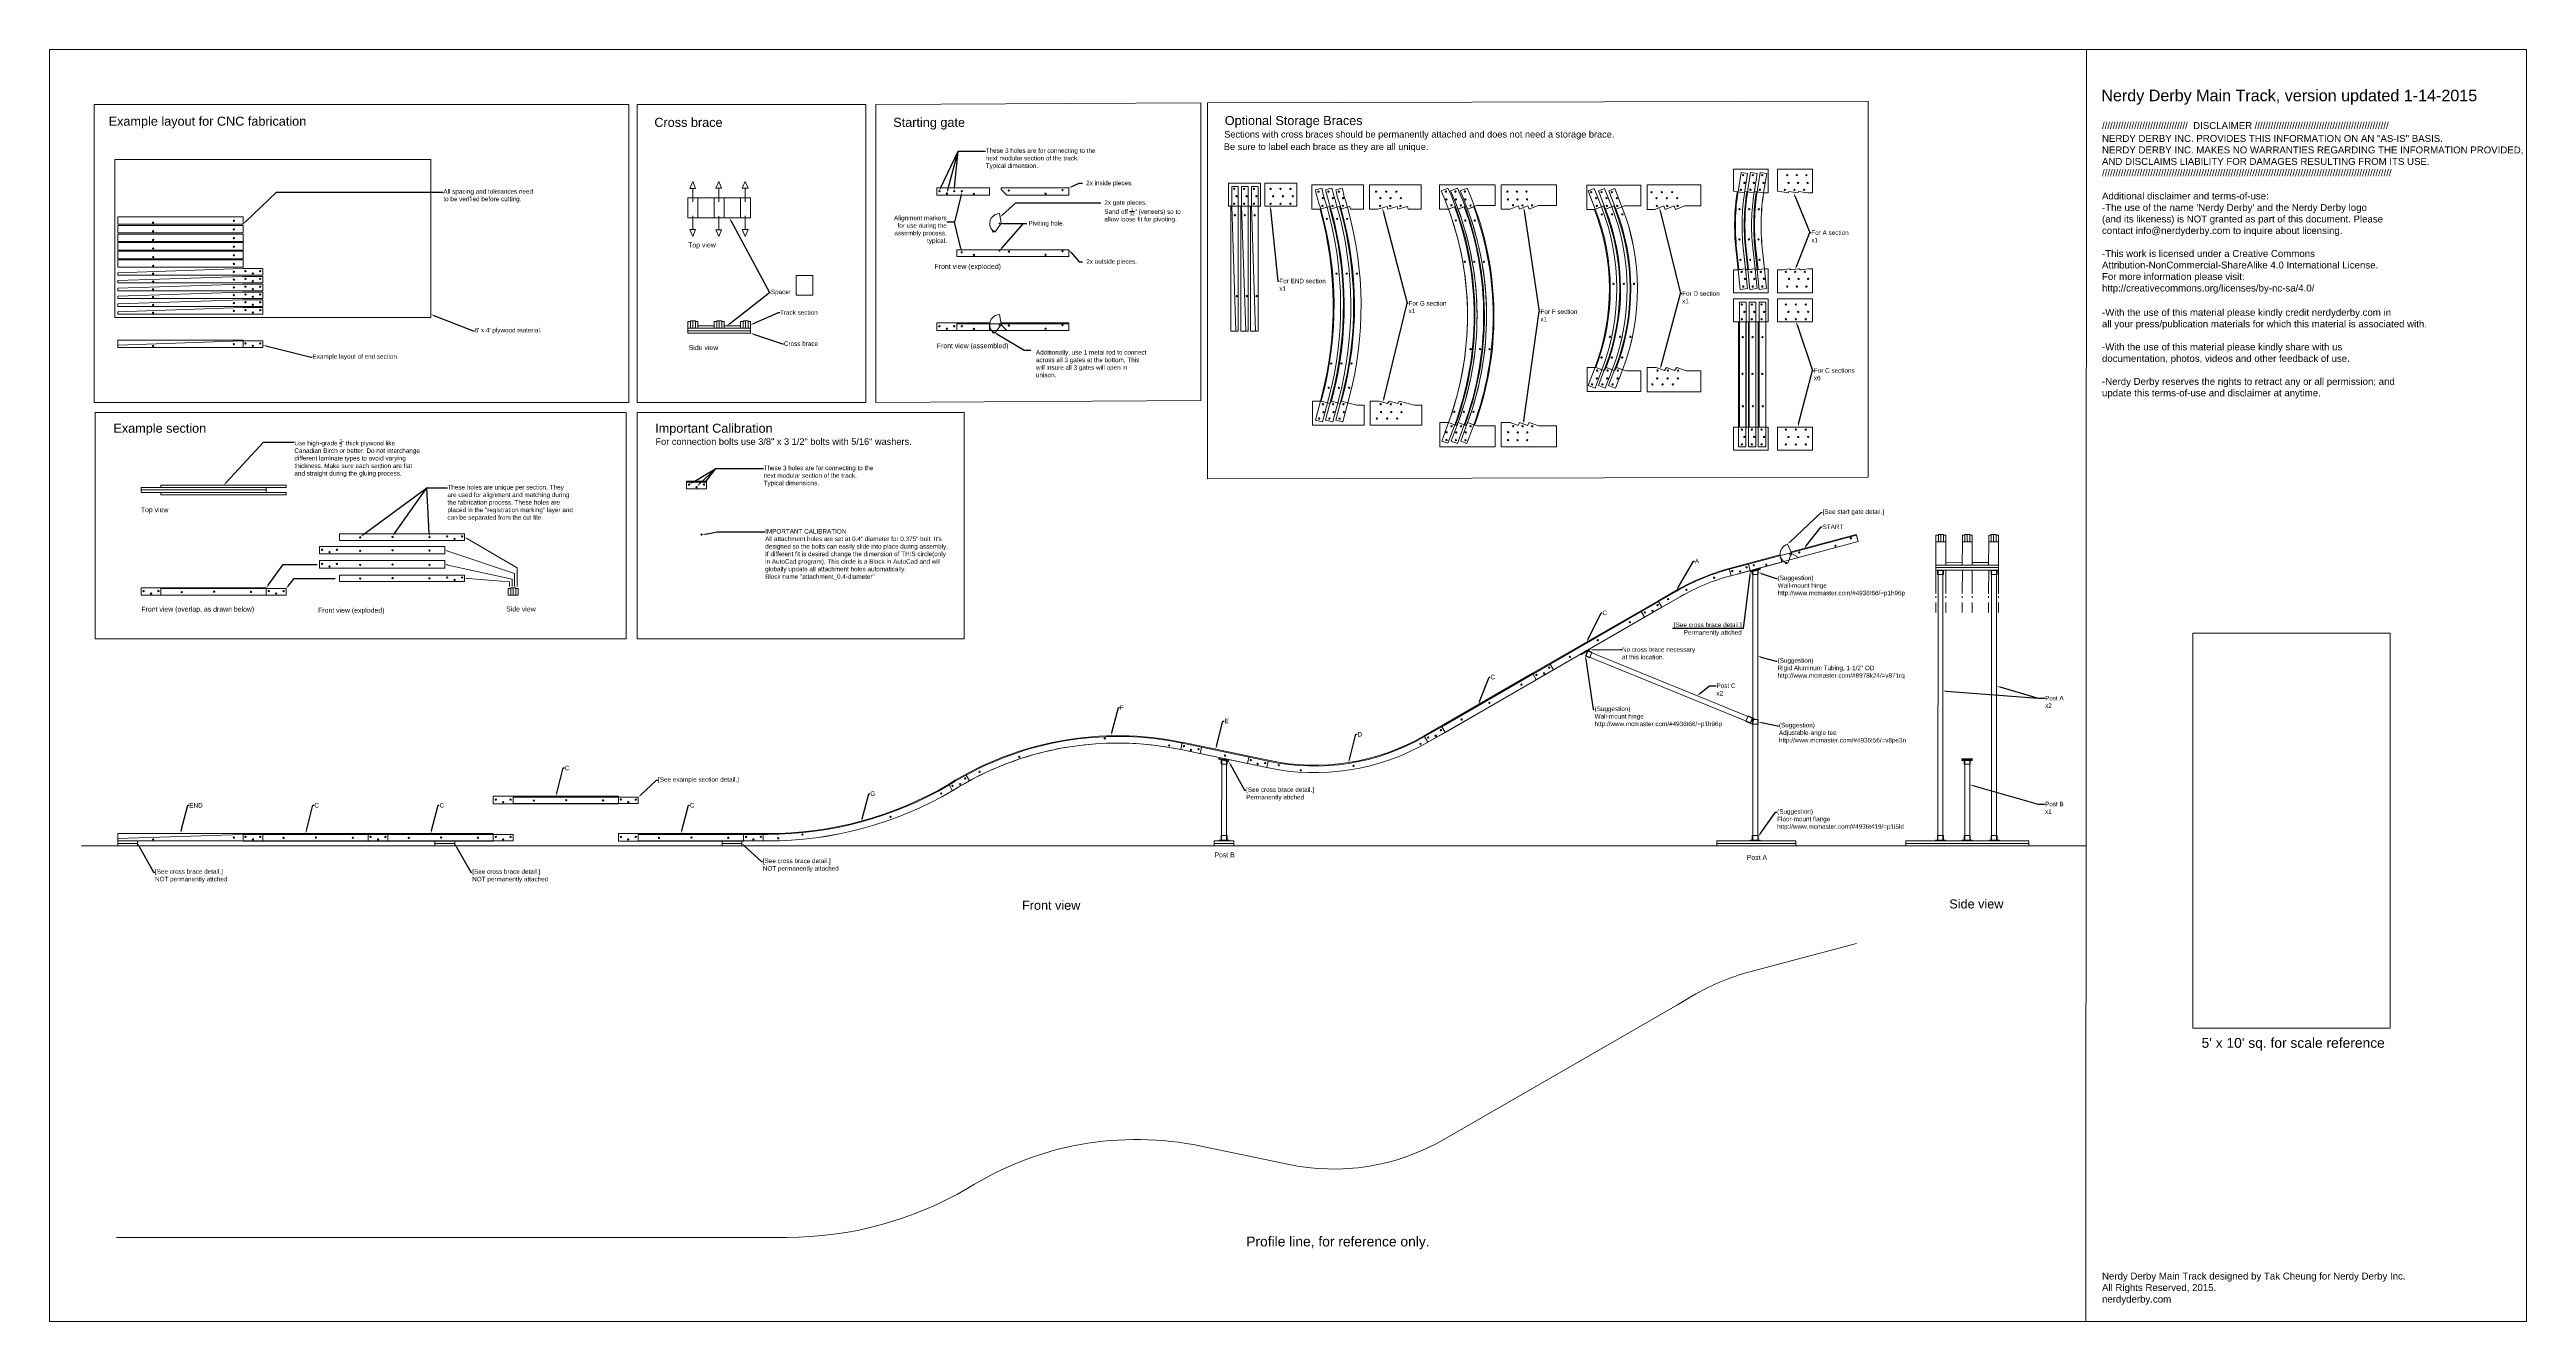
# Model space of a CAD drawing. Header units: inches. Extents: x 1 to 753, y -1 to 386.
import ezdxf
from ezdxf import colors
from ezdxf.entities.mleader import LeaderData, LeaderLine
from ezdxf.math import Vec2, Vec3

# ---------------------------------------------------------------- set-up
doc = ezdxf.new("R2010")
doc.units = ezdxf.units.IN
doc.header["$MEASUREMENT"] = 0
for name, color, linetype, lineweight in [('newTrack', 7, 'Continuous', 20), ('notes', 7, 'Continuous', 20), ('registration marking', 7, 'Continuous', 20)]:
    doc.layers.add(name, color=color, linetype=linetype, lineweight=lineweight)
doc.styles.add('Arial', font='arial.ttf')
doc.styles.get("Standard").update_dxf_attribs({"font": 'arial.ttf'})

# ---------------------------------------------------------------- blocks, each defined once
blk = doc.blocks.new('*U29')
at = {"layer": 'newTrack'}
blk.add_circle((0, 0), 0.2, dxfattribs=at)
blk = doc.blocks.new('attachmentPoints_0.4_diameter')
for p in [(-2.25, 0.75), (0, 0), (2.25, 0.75)]:
    blk.add_blockref('*U29', p)
blk = doc.blocks.new('connection block')
at = {"layer": 'newTrack'}
blk.add_line((1642.94, -1241.25), (1648.94, -1241.25), dxfattribs=at)
blk.add_lwpolyline([(1648.94, -1241), (1642.94, -1241), (1642.94, -1243.25), (1648.94, -1243.25)], close=True, dxfattribs=at)
blk.add_blockref('attachmentPoints_0.4_diameter', (1645.94, -1242.75))
blk = doc.blocks.new('A2')
at = {"layer": 'newTrack'}
blk.add_lwpolyline([(1551.68, -1549.83), (1556.83, -1546.86), (1562.47, -1543.61, -0.065543), (1578.44, -1536.99), (1579.03, -1539.16, 0.065543), (1563.59, -1545.55), (1557.96, -1548.81), (1552.81, -1551.78)], format="xyb", close=True, dxfattribs=at)
at = {"layer": 'registration marking', "color": 7, "transparency": 33554687}
for centre in [(1573.88, -1539.8), (1559.93, -1546.26), (1565.48, -1543.45)]:
    blk.add_circle(centre, 0.19, dxfattribs=at)
at = {"rotation": 29.99999995973561}
blk.add_blockref('attachmentPoints_0.4_diameter', (1555.16, -1549.85), dxfattribs=at)
blk = doc.blocks.new('A1')
at = {"layer": 'newTrack'}
blk.add_lwpolyline([(1540.05, -1538.54), (1539.05, -1536.81), (1544.63, -1533.58, -0.065543), (1560.55, -1526.99), (1566.35, -1525.44), (1566.86, -1527.37), (1561.07, -1528.92, 0.065543), (1545.63, -1535.32)], format="xyb", close=True, dxfattribs=at)
at = {"layer": 'registration marking', "color": 7, "transparency": 33554687}
for centre in [(1547.53, -1533.21), (1555.93, -1529.56), (1541.98, -1536.02)]:
    blk.add_circle(centre, 0.19, dxfattribs=at)
at = {"rotation": 15.00000002089087}
blk.add_blockref('attachmentPoints_0.4_diameter', (1563.84, -1527.66), dxfattribs=at)
blk = doc.blocks.new('C1')
at = {"layer": 'newTrack'}
blk.add_lwpolyline([(1541.11, -1570.67), (1508.2, -1589.67), (1507.2, -1587.94), (1540.11, -1568.94)], close=True, dxfattribs=at)
at = {"layer": 'registration marking', "color": 7, "transparency": 33554687}
for centre in [(1531.39, -1575.14), (1513.22, -1585.71), (1521.66, -1580.67)]:
    blk.add_circle(centre, 0.19, dxfattribs=at)
at = {"rotation": 29.99999995973561}
blk.add_blockref('attachmentPoints_0.4_diameter', (1538.26, -1571.74), dxfattribs=at)
blk = doc.blocks.new('C2')
at = {"layer": 'newTrack'}
blk.add_lwpolyline([(1485.86, -1583.83), (1518.77, -1564.83), (1519.9, -1566.78), (1486.99, -1585.78)], close=True, dxfattribs=at)
at = {"layer": 'registration marking', "color": 7, "transparency": 33554687}
for centre in [(1515.38, -1568.25), (1497.2, -1578.82), (1505.65, -1573.78)]:
    blk.add_circle(centre, 0.19, dxfattribs=at)
at = {"rotation": 29.99999995973561}
blk.add_blockref('attachmentPoints_0.4_diameter', (1489.34, -1583.85), dxfattribs=at)
blk = doc.blocks.new('D1')
at = {"layer": 'newTrack'}
blk.add_lwpolyline([(1504.86, -1453.9, 0.186063), (1552.35, -1446.45), (1557.54, -1443.45), (1558.54, -1445.18), (1553.35, -1448.18, -0.186038), (1504.44, -1455.86), (1504.85, -1453.9)], format="xyb", close=True, dxfattribs=at)
at = {"layer": 'registration marking', "color": 7, "transparency": 33554687}
for centre in [(1551.09, -1448.65), (1508.08, -1455.18), (1514.72, -1456.71), (1530.76, -1455.34)]:
    blk.add_circle(centre, 0.19, dxfattribs=at)
at = {"rotation": 29.99999995973561}
blk.add_blockref('attachmentPoints_0.4_diameter', (1555.7, -1446.25), dxfattribs=at)
blk = doc.blocks.new('D2')
at = {"layer": 'newTrack'}
blk.add_lwpolyline([(1438.09, -1496.21), (1432.21, -1494.98), (1432.67, -1492.78), (1438.55, -1494.01, 0.186066), (1485.86, -1486.58), (1486.99, -1488.53, -0.186038)], format="xyb", close=True, dxfattribs=at)
at = {"layer": 'registration marking', "color": 7, "transparency": 33554687}
for centre in [(1484.73, -1489), (1441.72, -1495.52), (1464.4, -1495.69), (1448.36, -1497.06)]:
    blk.add_circle(centre, 0.19, dxfattribs=at)
at = {"rotation": 348.2202802125964}
blk.add_blockref('attachmentPoints_0.4_diameter', (1435.25, -1495.11), dxfattribs=at)
blk = doc.blocks.new('E1')
at = {"layer": 'newTrack'}
blk.add_lwpolyline([(1438.49, -1591.5), (1418.19, -1587.27), (1417.79, -1589.23), (1438.09, -1593.46), (1438.49, -1591.5)], dxfattribs=at)
at = {"layer": 'registration marking', "color": 7, "transparency": 33554687}
blk.add_circle((1425.36, -1589.84), 0.19, dxfattribs=at)
at = {"rotation": 348.2202802125964}
blk.add_blockref('attachmentPoints_0.4_diameter', (1435.25, -1592.36), dxfattribs=at)
blk = doc.blocks.new('E2')
at = {"layer": 'newTrack'}
blk.add_lwpolyline([(1389.4, -1560.52), (1388.94, -1562.73), (1409.24, -1566.96), (1409.7, -1564.76)], close=True, dxfattribs=at)
at = {"layer": 'registration marking', "color": 7, "transparency": 33554687}
blk.add_circle((1402.39, -1564.56), 0.19, dxfattribs=at)
at = {"rotation": 348.2202802125964}
blk.add_blockref('attachmentPoints_0.4_diameter', (1391.98, -1562.85), dxfattribs=at)
blk = doc.blocks.new('F1')
at = {"layer": 'newTrack'}
blk.add_lwpolyline([(1365.05, -1527.24, -0.177849), (1429.18, -1517.78), (1435.05, -1519.01), (1435.46, -1517.05), (1429.58, -1515.82, 0.178024), (1364.04, -1525.51)], format="xyb", close=True, dxfattribs=at)
at = {"layer": 'registration marking', "color": 7, "transparency": 33554687}
for centre in [(1406.13, -1514.42), (1425.68, -1516.53), (1368.1, -1524.55), (1380.15, -1520.03)]:
    blk.add_circle(centre, 0.19, dxfattribs=at)
at = {"rotation": 348.2202802125964}
blk.add_blockref('attachmentPoints_0.4_diameter', (1432.22, -1517.91), dxfattribs=at)
blk = doc.blocks.new('END1')
at = {"layer": 'newTrack'}
blk.add_lwpolyline([(1095.16, -1516.52), (1095.16, -1518.52), (1051.16, -1518.52), (1051.16, -1517.77), (1089.16, -1516.52)], close=True, dxfattribs=at)
at = {"layer": 'registration marking', "color": 7, "transparency": 33554687}
for centre in [(1061.85, -1518.07), (1086.41, -1517.49)]:
    blk.add_circle(centre, 0.19, dxfattribs=at)
blk.add_blockref('attachmentPoints_0.4_diameter', (1092.16, -1518.02))
blk = doc.blocks.new('END2')
at = {"layer": 'newTrack'}
blk.add_lwpolyline([(1133.03, -1530.22), (1095.03, -1530.22), (1095.03, -1527.97), (1133.03, -1527.97), (1133.03, -1530.22), (1133.03, -1527.97)], dxfattribs=at)
at = {"layer": 'registration marking', "color": 7, "transparency": 33554687}
for centre in [(1105.71, -1529.77), (1130.27, -1529.2)]:
    blk.add_circle(centre, 0.19, dxfattribs=at)
blk = doc.blocks.new('F2')
at = {"layer": 'newTrack'}
blk.add_lwpolyline([(1703.41, -2340.18), (1702.95, -2342.38, 0.194368), (1633.66, -2354.87), (1632.52, -2352.93, -0.194178)], format="xyb", close=True, dxfattribs=at)
at = {"layer": 'registration marking', "color": 7, "transparency": 33554687}
for centre in [(1679.9, -2339.01), (1653.92, -2344.63), (1699.46, -2341.12), (1641.88, -2349.15)]:
    blk.add_circle(centre, 0.19, dxfattribs=at)
at = {"rotation": 30.42041245312843}
blk.add_blockref('attachmentPoints_0.4_diameter', (1635.99, -2352.92), dxfattribs=at)
blk = doc.blocks.new('G1')
at = {"layer": 'newTrack'}
blk.add_lwpolyline([(1736.56, -2371.79, 0.015901), (1731.3, -2374.88, -0.133392), (1676.17, -2389.83), (1674.94, -2389.83), (1674.94, -2391.83), (1676.16, -2391.83, 0.133468), (1732.34, -2376.59, -0.016157), (1737.57, -2373.52)], format="xyb", close=True, dxfattribs=at)
at = {"layer": 'registration marking', "color": 7, "transparency": 33554687}
for centre in [(1713.61, -2384.48), (1713.61, -2384.48), (1728.97, -2377.41), (1728.97, -2377.41), (1679.49, -2390.99), (1679.49, -2390.99), (1686.8, -2389.86), (1686.8, -2389.86)]:
    blk.add_circle(centre, 0.19, dxfattribs=at)
at = {"rotation": 30.42041245313343}
blk.add_blockref('attachmentPoints_0.4_diameter', (1734.73, -2374.61), dxfattribs=at)
blk = doc.blocks.new('G2')
at = {"layer": 'newTrack'}
blk.add_lwpolyline([(1493.51, -2345.36), (1493.51, -2347.61), (1500.73, -2347.61, 0.133468), (1556.9, -2332.37, -0.000194), (1556.96, -2332.33), (1555.82, -2330.39, 0.00028), (1555.73, -2330.45, -0.133382), (1500.73, -2345.36), (1493.51, -2345.36)], format="xyb", dxfattribs=at)
at = {"layer": 'registration marking', "color": 7, "transparency": 33554687}
for centre in [(1553.53, -2333.19), (1504.05, -2346.77), (1511.36, -2345.64), (1538.17, -2340.26)]:
    blk.add_circle(centre, 0.19, dxfattribs=at)
blk.add_blockref('attachmentPoints_0.4_diameter', (1496.51, -2347.11))
blk = doc.blocks.new('BASE-BLOCK')
at = {"layer": 'notes'}
for points in [[(1157.03, -575.46), (1163.03, -575.46), (1163.03, -574.71), (1157.03, -574.71)], [(1157.03, -576.21), (1163.03, -576.21), (1163.03, -575.46), (1157.03, -575.46)]]:
    blk.add_lwpolyline(points, close=True, dxfattribs=at)
blk = doc.blocks.new('BASE-BLOCK_24INCH')
at = {"layer": 'notes'}
for p, q in [((1649.15, -561.89), (1625.15, -561.89)), ((1625.15, -561.89), (1625.15, -562.64)), ((1625.15, -562.64), (1649.15, -562.64)), ((1649.15, -562.64), (1625.15, -562.64)), ((1625.15, -562.64), (1625.15, -563.39)), ((1625.15, -563.39), (1649.15, -563.39)), ((1649.15, -563.39), (1625.15, -563.39)), ((1649.15, -562.64), (1649.15, -561.89)), ((1649.15, -563.39), (1649.15, -562.64))]:
    blk.add_line(p, q, dxfattribs=at)
blk = doc.blocks.new('START_1')
at = {"layer": 'newTrack', "color": 7, "linetype": 'Continuous', "lineweight": 5, "transparency": 33554687}
blk.add_lwpolyline([(1657.04, -457.27), (1638.29, -457.27), (1636.57, -455.55), (1636.57, -455.02), (1657.04, -455.02), (1657.04, -457.27), (1657.04, -455.02)], dxfattribs=at)
at = {"layer": 'registration marking', "color": 7, "linetype": 'Continuous', "lineweight": 5, "transparency": 33554687}
for centre in [(1638.89, -455.82), (1650.02, -456.76), (1655.16, -455.71)]:
    blk.add_circle(centre, 0.187, dxfattribs=at)
blk = doc.blocks.new('START_2')
at = {"color": 7, "linetype": 'Continuous', "lineweight": 5, "transparency": 33554687}
blk.add_circle((1624.28, -436.85), 0.188, dxfattribs=at)
at = {"layer": 'newTrack', "color": 7, "linetype": 'Continuous', "lineweight": 5, "transparency": 33554687}
blk.add_line((1632.75, -438.1), (1622.77, -438.1), dxfattribs=at)
blk.add_lwpolyline([(1616.77, -435.85), (1632.75, -435.85), (1632.75, -438.1), (1616.77, -438.1)], close=True, dxfattribs=at)
at = {"layer": 'registration marking', "color": 7, "linetype": 'Continuous', "lineweight": 5, "transparency": 33554687}
for centre in [(1624.28, -436.85), (1627.99, -437.66)]:
    blk.add_circle(centre, 0.187, dxfattribs=at)
blk.add_blockref('attachmentPoints_0.4_diameter', (1619.77, -437.6))
blk = doc.blocks.new('START_3')
at = {"color": 7, "linetype": 'Continuous', "lineweight": 5, "transparency": 33554687}
blk.add_circle((1631.6, -433.73), 0.128, dxfattribs=at)
at = {"layer": 'newTrack', "color": 7, "linetype": 'Continuous', "lineweight": 5, "transparency": 33554687}
blk.add_lwpolyline([(1652.6, -433.48), (1652.6, -435.48), (1618.6, -435.48), (1618.6, -433.48)], close=True, dxfattribs=at)
at = {"layer": 'registration marking', "color": 7, "linetype": 'Continuous', "lineweight": 5, "transparency": 33554687}
for centre, radius in [((1620.11, -434.23), 0.188), ((1620.11, -434.23), 0.187), ((1623.83, -435.03), 0.187), ((1634.46, -434.03), 0.187), ((1645.58, -434.97), 0.187), ((1650.72, -433.92), 0.187)]:
    blk.add_circle(centre, radius, dxfattribs=at)
blk = doc.blocks.new('START_4')
at = {"color": 7, "linetype": 'Continuous', "lineweight": 5, "transparency": 33554687}
blk.add_lwpolyline([(1633.99, -453.25), (1634.07, -453.75), (1634.75, -453.63), (1636.19, -451.62, 0.414214), (1636.6, -451.04), (1636.11, -448.09), (1635.61, -448.17, 0.610914)], format="xyb", close=True, dxfattribs=at)
for centre, radius in [((1636.11, -451.13), 0.128), ((1634.34, -453.45), 0.125)]:
    blk.add_circle(centre, radius, dxfattribs=at)

msp = doc.modelspace()

# ---------------------------------------------------------------- linework, layer by layer
at = {"lineweight": 20}
for p, q in [((196.11, 339.26), (196.11, 343.38)), ((197.67, 340.46), (197.67, 334.46)), ((202.67, 334.46), (202.67, 340.46)), ((204.01, 339.31), (204.01, 343.44)), ((205.67, 334.46), (205.67, 340.46)), ((210.67, 340.46), (210.67, 334.46)), ((212.06, 339.27), (212.06, 343.4)), ((196.11, 335), (196.11, 330.88)), ((204.01, 334.95), (204.01, 330.82)), ((212.06, 334.99), (212.06, 330.86)), ((573.64, 235.99), (573.64, 228.91)), ((576.67, 235.99), (576.64, 228.92)), ((581.67, 235.99), (581.64, 228.91)), ((584.67, 235.99), (584.64, 228.91)), ((589.67, 235.99), (589.64, 228.91)), ((592.64, 235.99), (592.65, 228.91)), ((573.65, 227.41), (573.65, 220.32)), ((576.67, 227.41), (576.65, 220.34)), ((581.67, 227.41), (581.65, 220.32)), ((584.67, 227.41), (584.65, 220.32)), ((589.67, 227.41), (589.65, 220.32)), ((592.65, 227.41), (592.65, 220.32)), ((573.65, 219.53), (573.65, 218.97)), ((576.66, 219.53), (576.65, 218.97)), ((581.66, 219.53), (581.65, 218.97)), ((584.66, 219.53), (584.65, 218.97)), ((589.66, 219.53), (589.65, 218.97)), ((592.65, 219.53), (592.65, 218.97)), ((573.65, 214.57), (573.65, 217.6)), ((576.66, 214.57), (576.65, 217.58)), ((581.66, 214.57), (581.65, 217.6)), ((584.66, 214.57), (584.65, 217.6)), ((589.66, 214.57), (589.65, 217.6)), ((592.65, 214.57), (592.65, 217.6)), ((10.53, 143.61), (619.28, 143.61))]:
    msp.add_line(p, q, dxfattribs=at)
at = {"linetype": 'ByBlock', "lineweight": 20}
for p, q in [((195.04, 302.9), (195.04, 302.9)), ((195.82, 303.15), (195.82, 303.15)), ((196.55, 303.15), (196.55, 303.15)), ((197.4, 302.9), (197.4, 302.9)), ((203.04, 302.9), (203.04, 302.9)), ((203.82, 303.15), (203.82, 303.15)), ((204.55, 303.15), (204.55, 303.15)), ((205.4, 302.9), (205.4, 302.9)), ((211.04, 302.9), (211.04, 302.9)), ((211.82, 303.15), (211.82, 303.15)), ((212.55, 303.15), (212.55, 303.15)), ((213.4, 302.9), (213.4, 302.9)), ((574.03, 237.99), (574.03, 237.99)), ((574.81, 238.24), (574.81, 238.24)), ((575.54, 238.24), (575.54, 238.24)), ((576.39, 237.99), (576.39, 237.99)), ((582.03, 237.99), (582.03, 237.99)), ((582.81, 238.24), (582.81, 238.24)), ((583.54, 238.24), (583.54, 238.24)), ((584.39, 237.99), (584.39, 237.99)), ((590.03, 237.99), (590.03, 237.99)), ((590.81, 238.24), (590.81, 238.24)), ((591.54, 238.24), (591.54, 238.24)), ((592.39, 237.99), (592.39, 237.99)), ((140.49, 221.79), (140.49, 221.79)), ((141.27, 222.04), (141.27, 222.04)), ((142, 222.04), (142, 222.04)), ((142.85, 221.79), (142.85, 221.79))]:
    msp.add_line(p, q, dxfattribs=at)
at = {"lineweight": 20}
for points in [[(116.6, 352.15), (116.6, 304.15), (20.6, 304.15), (20.6, 352.15)], [(518.43, 342.01), (518.5, 342.45), (521.33, 342.01), (522.73, 342.01), (522.73, 349.25), (512.14, 349.25), (512.14, 342.54), (515.53, 342.01), (515.61, 342.45)], [(531.82, 342.01), (531.89, 342.45), (534.72, 342.01), (536.12, 342.01), (536.12, 349.25), (525.53, 349.25), (525.53, 342.54), (528.92, 342.01), (529, 342.45)], [(213.67, 340.46), (213.67, 334.46), (194.67, 334.46), (194.67, 340.46)], [(196.11, 345.44), (195.22, 343.38), (197, 343.38)], [(204.01, 345.5), (203.12, 343.44), (204.9, 343.44)], [(212.06, 345.46), (211.17, 343.4), (212.95, 343.4)], [(358.8, 337.98), (358.8, 344.98), (368.55, 344.98), (368.55, 337.98)], [(369.86, 337.98), (369.86, 344.98), (379.61, 344.98), (379.61, 337.98)], [(439.77, 344.47), (422.91, 344.47), (422.91, 337.08), (425.64, 337.07), (428.14, 338.08), (428.53, 337.06), (431.04, 338.08), (431.43, 337.05), (434.12, 338.14), (439.77, 338.13)], [(458.47, 344.48), (441.61, 344.48), (441.61, 337.08), (444.34, 337.07), (446.84, 338.08), (447.23, 337.06), (449.74, 338.08), (450.13, 337.05), (452.82, 338.14), (458.47, 338.13)], [(483.99, 338.08), (479.06, 338.08), (476.22, 336.98), (475.85, 338.05), (473.09, 336.98), (472.71, 338.04), (469.97, 336.98), (467.63, 336.98), (467.63, 344.38), (483.99, 344.38)], [(502.3, 338.08), (497.37, 338.08), (494.53, 336.98), (494.16, 338.05), (491.4, 336.98), (491.02, 338.04), (488.28, 336.98), (485.94, 336.98), (485.94, 344.48), (502.3, 344.48)], [(196.11, 328.81), (195.22, 330.88), (197, 330.88)], [(204.01, 328.76), (203.12, 330.82), (204.9, 330.82)], [(212.06, 328.8), (211.17, 330.86), (212.95, 330.86)], [(512.14, 302.85), (512.14, 309.85), (522.73, 309.85), (522.73, 302.85)], [(525.53, 302.85), (525.53, 309.85), (536.12, 309.85), (536.12, 302.85)], [(194.67, 302.9), (195.42, 302.9), (195.42, 300.9), (194.67, 300.9)], [(213.67, 300.9), (213.67, 300.15), (194.67, 300.15), (194.67, 300.9)], [(195.42, 303.15), (196.17, 303.15), (196.17, 300.9), (195.42, 300.9)], [(196.17, 303.15), (196.92, 303.15), (196.92, 300.9), (196.17, 300.9)], [(196.92, 302.9), (197.67, 302.9), (197.67, 300.9), (196.92, 300.9)], [(202.67, 301.65), (202.67, 300.9), (197.67, 300.91), (197.67, 301.66)], [(202.67, 302.9), (203.42, 302.9), (203.42, 300.9), (202.67, 300.9)], [(203.42, 303.15), (204.17, 303.15), (204.17, 300.9), (203.42, 300.9)], [(204.17, 303.15), (204.92, 303.15), (204.92, 300.9), (204.17, 300.9)], [(204.92, 302.9), (205.67, 302.9), (205.67, 300.9), (204.92, 300.9)], [(210.67, 301.65), (210.67, 300.9), (205.67, 300.9), (205.67, 301.65)], [(210.67, 302.9), (211.42, 302.9), (211.42, 300.9), (210.67, 300.9)], [(211.42, 303.15), (212.17, 303.15), (212.17, 300.9), (211.42, 300.9)], [(212.17, 303.15), (212.92, 303.15), (212.92, 300.9), (212.17, 300.9)], [(212.92, 302.9), (213.67, 302.9), (213.67, 300.9), (212.92, 300.9)], [(213.67, 300.15), (213.67, 299.4), (194.67, 299.4), (194.67, 300.15)], [(483.99, 287.91), (479.5, 287.91), (476.61, 288.99), (475.99, 288.05), (473.48, 288.99), (472.87, 288.05), (470.36, 288.99), (467.7, 288.99), (467.7, 281.67), (483.99, 281.67)], [(502.3, 287.91), (497.81, 287.91), (494.92, 288.99), (494.3, 288.05), (491.79, 288.99), (491.18, 288.05), (488.67, 288.99), (486.01, 288.99), (486.01, 281.52), (502.3, 281.52)], [(389.63, 278.03), (386.98, 278.73), (384.31, 278.73), (384.31, 271.42), (399.99, 271.42), (399.99, 277.52), (397.77, 277.52), (393.16, 278.73), (392.72, 278.03), (390.07, 278.73)], [(407.13, 278.03), (404.48, 278.73), (401.81, 278.73), (401.81, 271.42), (417.5, 271.42), (417.5, 277.52), (415.27, 277.52), (410.66, 278.73), (410.22, 278.03), (407.57, 278.73)], [(439.77, 264.91), (422.95, 264.91), (422.95, 272.25), (425.64, 272.26), (428.06, 271.37), (428.53, 272.25), (430.91, 271.37), (431.43, 272.23), (434.25, 271.2), (439.77, 271.2)], [(458.47, 264.86), (441.65, 264.86), (441.65, 272.25), (444.34, 272.26), (446.76, 271.37), (447.24, 272.25), (449.61, 271.37), (450.13, 272.23), (452.95, 271.2), (458.47, 271.2)], [(512.14, 263.85), (512.14, 270.85), (522.73, 270.85), (522.73, 263.85)], [(525.53, 263.85), (525.53, 270.85), (536.12, 270.85), (536.12, 263.85)], [(66.62, 252.51), (66.62, 251.76), (28.62, 251.76), (28.62, 252.51)], [(66.62, 251.76), (66.62, 251.01), (28.62, 251.01), (28.62, 251.76)], [(72.62, 253.26), (72.62, 252.51), (34.62, 252.51), (34.62, 253.26)], [(72.62, 251.01), (72.62, 250.26), (34.62, 250.26), (34.62, 251.01)], [(573.67, 237.99), (574.42, 237.99), (574.42, 235.99), (573.67, 235.99)], [(574.42, 238.24), (575.17, 238.24), (575.17, 235.99), (574.42, 235.99)], [(575.17, 238.24), (575.92, 238.24), (575.92, 235.99), (575.17, 235.99)], [(575.92, 237.99), (576.67, 237.99), (576.67, 235.99), (575.92, 235.99)], [(581.67, 237.99), (582.42, 237.99), (582.42, 235.99), (581.67, 235.99)], [(582.42, 238.24), (583.17, 238.24), (583.17, 235.99), (582.42, 235.99)], [(583.17, 238.24), (583.92, 238.24), (583.92, 235.99), (583.17, 235.99)], [(583.92, 237.99), (584.67, 237.99), (584.67, 235.99), (583.92, 235.99)], [(589.67, 237.99), (590.42, 237.99), (590.42, 235.99), (589.67, 235.99)], [(590.42, 238.24), (591.17, 238.24), (591.17, 235.99), (590.42, 235.99)], [(591.17, 238.24), (591.92, 238.24), (591.92, 235.99), (591.17, 235.99)], [(591.92, 237.99), (592.67, 237.99), (592.67, 235.99), (591.92, 235.99)], [(517.29, 227.01), (517.35, 226.76), (520.32, 227.55), (520.25, 227.81)], [(517.86, 227.41), (517.86, 226.04), (519.68, 226.04), (519.68, 227.41)], [(519.55, 227.3), (519.53, 145.38), (518.03, 145.38), (518.05, 227.3)], [(592.65, 228.91), (592.65, 228.16), (573.65, 228.16), (573.65, 228.91)], [(592.65, 228.16), (592.65, 227.41), (573.65, 227.41), (573.65, 228.16)], [(574.09, 227.41), (574.09, 226.04), (575.91, 226.04), (575.91, 227.41)], [(575.78, 227.3), (575.76, 145.38), (574.26, 145.38), (574.28, 227.3)], [(581.64, 229.66), (581.64, 228.91), (576.65, 228.93), (576.65, 229.68)], [(589.65, 229.67), (589.65, 228.92), (584.64, 228.92), (584.64, 229.67)], [(592.24, 227.41), (592.24, 226.04), (590.42, 226.04), (590.42, 227.41)], [(590.55, 227.3), (590.57, 145.38), (592.07, 145.38), (592.05, 227.3)], [(140.12, 221.79), (140.87, 221.79), (140.87, 219.79), (140.12, 219.79)], [(140.87, 222.04), (141.62, 222.04), (141.62, 219.79), (140.87, 219.79)], [(141.62, 222.04), (142.37, 222.04), (142.37, 219.79), (141.62, 219.79)], [(142.37, 221.79), (143.12, 221.79), (143.12, 219.79), (142.37, 219.79)], [(465.79, 201.91), (465.92, 201.67), (468.59, 203.19), (468.46, 203.42)], [(467.24, 201.3), (468.51, 200.78), (469.2, 202.47), (467.92, 202.99)], [(467.98, 202.8), (517.87, 182.44), (517.3, 181.05), (467.41, 201.41)], [(518.49, 182.33), (516.65, 183.11), (515.96, 181.42), (517.8, 180.64)], [(519.7, 180.6), (519.71, 181.98), (517.88, 181.98), (517.88, 180.61)], [(355.91, 170.19), (355.86, 169.92), (358.87, 169.3), (358.92, 169.56)], [(355.97, 170.45), (355.91, 170.19), (358.92, 169.56), (358.98, 169.82)], [(356.56, 169.87), (356.56, 168.49), (358.38, 168.49), (358.38, 169.87)], [(358.25, 169.75), (358.24, 145.38), (356.74, 145.38), (356.75, 169.75)], [(359.02, 145.11), (359.02, 145.38), (355.95, 145.38), (355.95, 145.11)], [(358.4, 145.38), (358.4, 146.75), (356.57, 146.75), (356.57, 145.38)], [(520.32, 145.11), (520.32, 145.38), (517.24, 145.38), (517.24, 145.11)], [(519.69, 145.38), (519.69, 146.75), (517.87, 146.75), (517.87, 145.38)], [(576.55, 145.11), (576.55, 145.38), (573.47, 145.38), (573.47, 145.11)], [(575.92, 145.38), (575.92, 146.75), (574.1, 146.75), (574.1, 145.38)], [(589.78, 145.11), (589.78, 145.38), (592.86, 145.38), (592.86, 145.11)], [(590.41, 145.38), (590.41, 146.75), (592.23, 146.75), (592.23, 145.38)]]:
    msp.add_lwpolyline(points, close=True, dxfattribs=at)
for points in [[(392.77, 337.06), (392.55, 337.86), (389.68, 337.06), (389.46, 337.86), (386.59, 337.06), (384.15, 337.06), (384.15, 344.44), (399.83, 344.44), (399.83, 337.06), (395.86, 337.06), (395.64, 337.86), (392.77, 337.06)], [(410.27, 337.06), (410.05, 337.86), (407.18, 337.06), (406.96, 337.86), (404.09, 337.06), (401.65, 337.06), (401.65, 344.44), (417.33, 344.44), (417.33, 337.06), (413.36, 337.06), (413.14, 337.86), (410.27, 337.06)], [(232.58, 316.89), (227.58, 316.89), (227.58, 310.89), (232.58, 310.89), (232.58, 316.89)], [(515.82, 318.89), (516.24, 318.63), (518.72, 318.89), (519.1, 318.62), (521.61, 318.89), (522.73, 318.89), (522.73, 311.69), (512.14, 311.69), (512.14, 318.68), (513.83, 318.68), (515.82, 318.89)], [(529.21, 318.89), (529.63, 318.63), (532.11, 318.89), (532.49, 318.62), (535, 318.89), (536.12, 318.89), (536.12, 311.69), (525.53, 311.69), (525.53, 318.68), (527.22, 318.68), (529.21, 318.89)]]:
    msp.add_lwpolyline(points, dxfattribs=at)
at = {"color": 252, "lineweight": 20, "true_color": 0x939598}
for points in [[(581.56, 170.12), (581.56, 169.86), (584.63, 169.87), (584.63, 170.13)], [(581.56, 169.86), (581.56, 169.59), (584.63, 169.6), (584.63, 169.87)], [(582.24, 169.87), (582.24, 168.49), (584.06, 168.49), (584.06, 169.87)], [(583.93, 169.75), (583.92, 145.38), (582.42, 145.38), (582.43, 169.75)], [(584.7, 145.11), (584.7, 145.38), (581.63, 145.38), (581.63, 145.11)], [(584.08, 145.38), (584.08, 146.75), (582.25, 146.75), (582.25, 145.38)]]:
    msp.add_lwpolyline(points, close=True, dxfattribs=at)
at = {"layer": 'newTrack', "lineweight": 20}
for points in [[(517.22, 227.27), (517.29, 227.01), (520.25, 227.81), (520.19, 228.06)], [(564.47, 144.36), (601.86, 144.36), (601.86, 145.11), (564.47, 145.11)], [(564.47, 143.61), (601.85, 143.61), (601.85, 144.36), (564.47, 144.36)]]:
    msp.add_lwpolyline(points, close=True, dxfattribs=at)
msp.add_lwpolyline([(549.54, 114.02), (516.7, 105.22, 0.065543), (500.78, 98.63), (495.15, 95.38), (424.18, 54.4, -0.186063), (376.69, 46.95), (350.51, 52.41, 0.194501), (279.7, 39.62, -0.133369), (224.57, 24.68), (21.14, 24.68)], format="xyb", dxfattribs=at)
at = {"layer": 'notes', "lineweight": 20, "transparency": 33554687}
msp.add_line((619.42, 385.57), (619.19, -0.86), dxfattribs=at)
at = {"layer": 'notes', "color": 7, "linetype": 'Continuous', "lineweight": 20, "transparency": 33554687, "flags": 128}
for points in [[(0.81, 385.57), (752.98, 385.57), (752.98, -0.86), (0.81, -0.86)], [(14.39, 368.83), (176.68, 368.83), (176.68, 278.37), (14.39, 278.37)], [(179.21, 368.83), (248.69, 368.83), (248.69, 278.37), (179.21, 278.37)], [(251.76, 368.83), (350.43, 369.36), (350.43, 278.9), (251.76, 278.37)], [(352.43, 369.37), (553.11, 369.91), (553.11, 255.68), (352.43, 255.15)], [(14.69, 275.33), (175.96, 275.33), (175.96, 206.53), (14.69, 206.53)], [(179.23, 275.33), (278.52, 275.33), (278.52, 206.53), (179.23, 206.53)]]:
    msp.add_lwpolyline(points, close=True, dxfattribs=at)
at = {"layer": 'notes', "linetype": 'ByBlock', "lineweight": 20, "transparency": 33554687}
for points in [[(127.68, 236.91), (142.85, 228.07), (142.85, 222.42)], [(121.77, 233.16), (142.01, 226.41), (142, 222.42)], [(121.79, 228.95), (141.27, 224.66), (141.27, 222.42)], [(127.81, 224.84), (140.49, 223.87), (140.49, 222.42)]]:
    msp.add_lwpolyline(points, dxfattribs=at)
at = {"layer": 'notes', "lineweight": 20, "transparency": 33554687}
msp.add_lwpolyline([(711.62, 208.29), (711.62, 88.29), (651.62, 88.29), (651.62, 208.29)], close=True, dxfattribs=at)
for points in [[(121.71, 233), (120.82, 233.48), (121.82, 233.32)], [(127.6, 236.77), (126.82, 237.42), (127.77, 237.06)], [(121.76, 228.79), (120.82, 229.17), (121.83, 229.11)], [(127.8, 224.67), (126.82, 224.92), (127.83, 225.01)]]:
    msp.add_solid(points, dxfattribs=at)

# ---------------------------------------------------------------- block references
at = {"lineweight": 20}
for name, p, rotation in [('A1', (-1514.44, -466.54), 66.1217213024327), ('A1', (-1511.54, -466.54), 66.1217213024327), ('A1', (-1508.64, -466.54), 66.1217213024327), ('attachmentPoints_0.4_diameter', (515.5, 345.05), 81.12172132332329), ('attachmentPoints_0.4_diameter', (518.4, 345.05), 81.12172132332329), ('attachmentPoints_0.4_diameter', (521.3, 345.05), 81.12172132332329), ('attachmentPoints_0.4_diameter', (528.89, 345.05), 81.12172132332329), ('attachmentPoints_0.4_diameter', (531.79, 345.05), 81.12172132332329), ('attachmentPoints_0.4_diameter', (534.69, 345.05), 81.12172132332329), ('END1', (-1156.72, -751.19), 89.99999994949653), ('attachmentPoints_0.4_diameter', (361.3, 340.98), 90), ('END1', (-1153.72, -751.19), 89.99999994949653), ('attachmentPoints_0.4_diameter', (364.3, 340.98), 90), ('END1', (-1150.72, -751.19), 89.99999994949653), ('attachmentPoints_0.4_diameter', (367.3, 340.98), 90), ('G1', (-2350.36, -733.07), 75.26052385392865), ('attachmentPoints_0.4_diameter', (372.36, 340.98), 90), ('G1', (-2347.27, -733.07), 75.26052385392865), ('attachmentPoints_0.4_diameter', (375.36, 340.98), 90), ('G1', (-2344.17, -733.07), 75.26052385392865), ('attachmentPoints_0.4_diameter', (378.36, 340.98), 90), ('attachmentPoints_0.4_diameter', (387.46, 340.42), 105.6809363070623), ('attachmentPoints_0.4_diameter', (390.55, 340.42), 105.6809363070623), ('attachmentPoints_0.4_diameter', (393.65, 340.42), 105.6809363070623), ('attachmentPoints_0.4_diameter', (404.97, 340.42), 105.6809363070623), ('attachmentPoints_0.4_diameter', (408.06, 340.42), 105.6809363070623), ('attachmentPoints_0.4_diameter', (411.15, 340.42), 105.6809363070623), ('F2', (2991.4, 1615.26), 261.6112563868035), ('F2', (2994.29, 1615.25), 261.6112563868035), ('F2', (2997.19, 1615.24), 261.6112563868035), ('attachmentPoints_0.4_diameter', (424.98, 340.04), 292.0316688399319), ('attachmentPoints_0.4_diameter', (427.87, 340.03), 292.0316688399319), ('attachmentPoints_0.4_diameter', (430.77, 340.02), 292.0316688399319), ('attachmentPoints_0.4_diameter', (443.68, 340.04), 292.0316688399319), ('attachmentPoints_0.4_diameter', (446.57, 340.03), 292.0316688399319), ('attachmentPoints_0.4_diameter', (449.47, 340.02), 292.0316688399319), ('D1', (-1195.04, -977.84), 81.2727167512081), ('D1', (-1191.92, -977.84), 81.2727167512081), ('D1', (-1188.79, -977.84), 81.2727167512081), ('attachmentPoints_0.4_diameter', (470.51, 340.41), 111.272716710944), ('attachmentPoints_0.4_diameter', (473.63, 340.41), 111.272716710944), ('attachmentPoints_0.4_diameter', (476.76, 340.41), 111.272716710944), ('attachmentPoints_0.4_diameter', (488.82, 340.41), 111.272716710944), ('attachmentPoints_0.4_diameter', (491.94, 340.41), 111.272716710944), ('attachmentPoints_0.4_diameter', (495.07, 340.41), 111.272716710944), ('A2', (-1531.07, -478.82), 66.1217213024327), ('A2', (-1528.17, -478.82), 66.1217213024327), ('A2', (-1525.28, -478.82), 66.1217213024327), ('END2', (-1168.42, -795.05), 89.99999994949653), ('END2', (-1165.42, -795.05), 89.99999994949653), ('END2', (-1162.42, -795.05), 89.99999994949653), ('G2', (-2262.96, -574.66), 75.26052385392865), ('G2', (-2259.87, -574.66), 75.26052385392865), ('G2', (-2256.77, -574.66), 75.26052385392865), ('F1', (2135.68, 1464.71), 261.6112563868035), ('F1', (2138.58, 1464.7), 261.6112563868035), ('F1', (2141.47, 1464.69), 261.6112563868035), ('D2', (-1224.86, -906.12), 81.2727167512081), ('D2', (-1221.73, -906.12), 81.2727167512081), ('D2', (-1218.61, -906.12), 81.2727167512081), ('attachmentPoints_0.4_diameter', (515.64, 315.86), 96.12172126216781), ('attachmentPoints_0.4_diameter', (518.54, 315.86), 96.12172126216781), ('attachmentPoints_0.4_diameter', (521.44, 315.86), 96.12172126216781), ('attachmentPoints_0.4_diameter', (529.03, 315.86), 96.12172126216781), ('attachmentPoints_0.4_diameter', (531.93, 315.86), 96.12172126216781), ('attachmentPoints_0.4_diameter', (534.83, 315.86), 96.12172126216781), ('C1', (-1614.82, -240.45), 60.00000004026374), ('C1', (-1611.82, -240.45), 60.00000004026374), ('C1', (-1608.82, -240.45), 60.00000004026374), ('C2', (-1600.85, -230.03), 60.00000004026374), ('C2', (-1597.85, -230.03), 60.00000004026374), ('C2', (-1594.85, -230.03), 60.00000004026374), ('attachmentPoints_0.4_diameter', (515.47, 305.85), 90), ('attachmentPoints_0.4_diameter', (518.47, 305.85), 90), ('attachmentPoints_0.4_diameter', (521.47, 305.85), 90), ('attachmentPoints_0.4_diameter', (528.86, 305.85), 90), ('attachmentPoints_0.4_diameter', (531.86, 305.85), 90), ('attachmentPoints_0.4_diameter', (534.86, 305.85), 90), ('attachmentPoints_0.4_diameter', (470.71, 285.66), 69.49299696380434), ('attachmentPoints_0.4_diameter', (473.84, 285.66), 69.49299696380434), ('attachmentPoints_0.4_diameter', (476.96, 285.66), 69.49299696380434), ('attachmentPoints_0.4_diameter', (489.02, 285.66), 69.49299696380434), ('attachmentPoints_0.4_diameter', (492.15, 285.66), 69.49299696380434), ('attachmentPoints_0.4_diameter', (495.27, 285.66), 69.49299696380434), ('attachmentPoints_0.4_diameter', (425.07, 269.27), 249.8315365994013), ('attachmentPoints_0.4_diameter', (427.97, 269.26), 249.8315365994013), ('attachmentPoints_0.4_diameter', (430.86, 269.25), 249.8315365994013), ('attachmentPoints_0.4_diameter', (443.78, 269.27), 249.8315365994013), ('attachmentPoints_0.4_diameter', (446.67, 269.26), 249.8315365994013), ('attachmentPoints_0.4_diameter', (449.57, 269.25), 249.8315365994013), ('attachmentPoints_0.4_diameter', (515.47, 267.85), 90), ('attachmentPoints_0.4_diameter', (518.47, 267.85), 90), ('attachmentPoints_0.4_diameter', (521.47, 267.85), 90), ('attachmentPoints_0.4_diameter', (528.86, 267.85), 90), ('attachmentPoints_0.4_diameter', (531.86, 267.85), 90), ('attachmentPoints_0.4_diameter', (534.86, 267.85), 90), ('C2', (-412.06, 2349.18), 330.0000000402641), ('C1', (-422.49, 2367.21), 330.0000000402641), ('C2', (-412.06, 2344.86), 330.0000000402641), ('C1', (-422.49, 2354.71), 330.0000000402641), ('C2', (-466.26, 2336.61), 330.0000000402641), ('C1', (-476.68, 2350.59), 330.0000000402641)]:
    msp.add_blockref(name, p, dxfattribs=dict(at, rotation=rotation))
for name, p in [('START_2', (-1346.47, 779.38)), ('START_1', (-1346.74, 798.54)), ('END2', (-1073.47, 1862.74)), ('END2', (-1073.47, 1860.12)), ('START_4', (-1346.81, 783.84)), ('END2', (-1073.47, 1857.49)), ('END2', (-1073.47, 1854.87)), ('END2', (-1073.47, 1852.24)), ('START_3', (-1342.31, 758.19)), ('END2', (-1073.47, 1849.62)), ('END1', (-1029.61, 1835.54)), ('END1', (-1029.61, 1833.17)), ('END1', (-1029.61, 1830.79)), ('END1', (-1029.61, 1828.42)), ('END1', (-1029.61, 1826.04)), ('END1', (-1029.61, 1823.67)), ('START_2', (-1346.47, 738.35)), ('START_3', (-1342.31, 735.73)), ('START_4', (-1346.81, 753.13)), ('START_1', (-1346.74, 757.52)), ('END2', (-1073.47, 1825.24)), ('END1', (-1029.61, 1813.54)), ('connection block', (-1448.66, 1495.39)), ('*U29', (198.79, 238.19))]:
    msp.add_blockref(name, p, dxfattribs=at)
at = {"lineweight": 20, "xscale": -1, "rotation": 75.26301600393988}
for p in [(387.67, 275.44), (390.75, 275.44), (393.85, 275.44), (405.17, 275.44), (408.26, 275.44), (411.35, 275.44)]:
    msp.add_blockref('attachmentPoints_0.4_diameter', p, dxfattribs=at)
at = {"layer": 'newTrack', "lineweight": 20}
for name, p, rotation in [('START_3', (-1158.94, 228.99), 14.99999999999672), ('START_4', (-1167.8, 244.63), 14.99999999999672), ('START_1', (-1168.87, 248.88), 14.99999999999672), ('START_2', (-1163.65, 230.44), 14.99999999999672), ('C2', (-359.32, 2273.27), 330.0000000402641), ('C1', (-369.75, 2287.25), 330.0000000402641), ('C2', (-435.32, 2261.93), 330.0000000402641), ('C1', (-445.75, 2275.91), 330.0000000402641), ('C2', (-397.32, 2261.93), 330.0000000402641), ('C1', (-407.75, 2275.91), 330.0000000402641), ('C2', (-321.32, 2261.93), 330.0000000402641), ('C1', (-331.75, 2275.91), 330.0000000402641)]:
    msp.add_blockref(name, p, dxfattribs=dict(at, rotation=rotation))
for name, p in [('A2', (-1067.61, 1764.88)), ('A1', (-1049.65, 1754.64)), ('C2', (-1034.7, 1779.88)), ('C1', (-1050.71, 1786.77)), ('C2', (-1067.61, 1760.88)), ('C1', (-1083.62, 1767.77)), ('F2', (-1358.65, 2515.26)), ('F1', (-1084.87, 1690.66)), ('E2', (-1044.63, 1735.61)), ('E1', (-1067.61, 1760.88)), ('D2', (-1067.61, 1663.63)), ('D1', (-1133.96, 1623.28)), ('G2', (-1281.95, 2492.72)), ('G1', (-1457.39, 2536.94)), ('END2', (-1073.47, 1675.33)), ('END1', (-1029.61, 1663.63))]:
    msp.add_blockref(name, p, dxfattribs=at)
at = {"layer": 'notes', "lineweight": 20, "transparency": 33554687}
for name, p in [('BASE-BLOCK', (-1135.47, 719.82)), ('BASE-BLOCK', (-1039.18, 719.82)), ('BASE-BLOCK', (-951.96, 719.82)), ('BASE-BLOCK', (-802.54, 719.82)), ('BASE-BLOCK_24INCH', (-1118.02, 707))]:
    msp.add_blockref(name, p, dxfattribs=at)

# ---------------------------------------------------------------- texts
at = {"layer": 'notes', "lineweight": 20, "transparency": 33554687, "style": 'Arial'}
for s, height, p in [('Nerdy Derby Main Track, version updated 1-14-2015', 3.5, (623.88, 369.86)), ('Example layout for CNC fabrication', 2.75, (18.76, 362.42)), ('Cross brace', 2.75, (184.47, 362.07)), ('Starting gate', 2.75, (257.02, 362.07)), ('Optional Storage Braces', 2.75, (357.69, 362.62)), ('////////////////////////////////  DISCLAIMER', 2.0977, (624.08, 361.42)), ('//////////////////////////////////////////////////', 2.0977, (670.42, 361.43)), ('Be sure to label each brace as they are all unique.', 2, (357.42, 355.05)), ('Sections with cross braces should be permanently attached and does not need a storage brace.', 2, (357.53, 358.82)), ('NERDY DERBY INC. PROVIDES THIS INFORMATION ON AN "AS-IS" BASIS.', 2.0977, (624.08, 357.5)), ('NERDY DERBY INC. MAKES NO WARRANTIES REGARDING THE INFORMATION PROVIDED,', 2.0977, (624.08, 354.01)), ('////////////////////////////////////////////////////////////////////////////////////////////////////////////', 2.09772, (624.08, 347.02)), ('AND DISCLAIMS LIABILITY FOR DAMAGES RESULTING FROM ITS USE.', 2.0977, (624.08, 350.51)), ('Additional disclaimer and terms-of-use:', 2.0977, (624.08, 340.02)), ("-The use of the name 'Nerdy Derby' and the Nerdy Derby logo", 2.0977, (624.08, 336.53)), ('contact info@nerdyderby.com to inquire about licensing.', 2.0977, (624.08, 329.53)), ('(and its likeness) is NOT granted as part of this document. Please', 2.0977, (624.08, 333.03)), ('Top view', 1.5, (194.74, 325.44)), ('-This work is licensed under a Creative Commons', 2.0977, (624.08, 322.54)), ('Front view (exploded)', 1.5, (269.57, 318.93)), ('Attribution-NonCommercial-ShareAlike 4.0 International License.', 2.0977, (624.08, 319.05)), ('For more information please visit:', 2.0977, (624.08, 315.55)), ('http://creativecommons.org/licenses/by-nc-sa/4.0/', 2.0977, (624.08, 312.05)), ('all your press/publication materials for which this material is associated with.', 2.0977, (624.08, 301.16)), ('-With the use of this material please kindly credit nerdyderby.com in', 2.0977, (624.08, 304.66)), ('Side view', 1.5, (194.9, 294.25)), ('Front view (assembled)', 1.5, (270.25, 294.82)), ('-With the use of this material please kindly share with us', 2.0977, (624.08, 294.17)), ('documentation, photos, videos and other feedback of use.', 2.0977, (624.08, 290.67)), ('-Nerdy Derby reserves the rights to retract any or all permission; and', 2.0977, (624.08, 283.68)), ('update this terms-of-use and disclaimer at anytime.', 2.0977, (624.08, 280.19)), ('Example section', 2.75, (20.2, 269.14)), ('Important Calibration', 2.75, (184.73, 269.14)), ('For connection bolts use 3/8" x 3 1/2" bolts with 5/16" washers. ', 2, (184.81, 265.46)), ('Top view', 1.5, (28.53, 245.01)), ('Front view (overlap, as drawn below) ', 1.5, (28.71, 214.81)), ('Front view (exploded)', 1.5, (82.37, 214.46)), ('Side view', 1.5, (139.47, 214.84)), ('Post B', 1.5, (354.54, 140.16)), ('Post A', 1.5, (516.2, 139.37)), ('Front view ', 2.75, (296.12, 124.21)), ('Side view ', 2.75, (577.71, 124.62)), ("5' x 10' sq. for scale reference", 3, (654.32, 82.28)), ('Profile line, for reference only.', 3, (364.22, 21.93)), ('All Rights Reserved, 2015.', 2.0977, (624.08, 8.39)), ('Nerdy Derby Main Track designed by Tak Cheung for Nerdy Derby Inc.', 2.0977, (624.08, 11.89)), ('nerdyderby.com', 2.0977, (624.08, 4.89))]:
    msp.add_text(s, height=height, dxfattribs=at).set_placement(p)

# ---------------------------------------------------------------- leaders
at = {"layer": 'notes', "lineweight": 20, "transparency": 33554687}
ml = msp.add_multileader_mtext('Standard', dxfattribs=at)
ml.set_content('')
ml.set_leader_properties()
ml.build(insert=Vec2(0, 0))
ml.multileader.update_dxf_attribs({"text_right_attachment_type": 6, "dogleg_length": 6.23, "arrow_head_size": 1})
ctx = ml.context
ctx.base_point, ctx.char_height, ctx.arrow_head_size, ctx.landing_gap_size, ctx.plane_origin = Vec3(284.04, 354.66), 1.38, 1, 0.09, Vec3(262.48, 350)
ctx.right_attachment = 6
notes = []
notes.append((ctx, [(0, (1, 1, 0), (277.8, 354.66), (1, 0), 6.23, [(0, [(271.05, 342.72), (276.77, 354.66)], 0, [])])]))
ctx.mtext, ml.multileader.dxf.content_type = None, 0
ml = msp.add_multileader_mtext('Standard', dxfattribs=at)
ml.set_content('These 3 holes are for connecting to the^Jnext modular section of the track.^JTypical dimension.', color=256, style='Arial')
ml.set_leader_properties()
ml.build(insert=Vec2(0, 0))
ml.multileader.update_dxf_attribs({"text_right_attachment_type": 6, "dogleg_length": 0, "arrow_head_size": 1})
ctx = ml.context
ctx.base_point, ctx.char_height, ctx.arrow_head_size, ctx.landing_gap_size, ctx.plane_origin = Vec3(285.02, 354.66), 1.375, 1, 0.09, Vec3(264.83, 349.89)
ctx.right_attachment = 6
notes.append((ctx, [(0, (1, 1, 0), (285.02, 354.66), (1, 0), 0, [(0, [(273.3, 341.97), (276.77, 354.66)], 0, [])])]))
ctx.mtext.insert, ctx.mtext.flow_direction = Vec3(285.11, 355.55), 5
ml = msp.add_multileader_mtext('Standard', dxfattribs=at)
ml.set_content('', color=256, style='Arial')
ml.set_leader_properties()
ml.build(insert=Vec2(0, 0))
ml.multileader.update_dxf_attribs({"text_right_attachment_type": 6, "dogleg_length": 0.36, "arrow_head_size": 1})
ctx = ml.context
ctx.base_point, ctx.char_height, ctx.arrow_head_size, ctx.landing_gap_size, ctx.plane_origin = Vec3(277.13, 354.66), 1.38, 1, 0.09, Vec3(266.98, 350)
ctx.right_attachment = 6
notes.append((ctx, [(0, (1, 1, 0), (276.77, 354.66), (1, 0), 0.36, [(0, [(275.55, 342.72)], 0, [])])]))
ctx.mtext.insert, ctx.mtext.flow_direction = Vec3(277.22, 355.35), 5
ml = msp.add_multileader_mtext('Standard', dxfattribs=at)
ml.set_content('\\A1;All spacing and tolerances need to be verified before cutting. ', color=256, style='Arial')
ml.set_leader_properties()
ml.build(insert=Vec2(0, 0))
ml.multileader.update_dxf_attribs({"text_right_attachment_type": 6, "dogleg_length": 0, "arrow_head_size": 1})
ctx = ml.context
ctx.base_point, ctx.char_height, ctx.arrow_head_size, ctx.landing_gap_size, ctx.plane_origin = Vec3(120.31, 342.26), 1.375, 1, 0.09, Vec3(105.15, 332.36)
ctx.right_attachment = 6
notes.append((ctx, [(0, (1, 1, 0), (120.31, 342.26), (1, 0), 0, [(0, [(59.56, 332.52), (69.77, 342.26)], 0, [])])]))
ctx.mtext.insert, ctx.mtext.width, ctx.mtext.defined_height, ctx.mtext.flow_direction = Vec3(120.4, 343.15), 28.897, 10.95, 5
ml = msp.add_multileader_mtext('Standard', dxfattribs=at)
ml.set_content('Alignment markers for use during the assembly process,\\Ptypical.', color=256, style='Arial')
ml.set_leader_properties()
ml.build(insert=Vec2(0, 0))
ml.multileader.update_dxf_attribs({"leader_type": 0, "text_right_attachment_type": 6, "dogleg_length": 0, "arrow_head_size": 1})
ctx = ml.context
ctx.base_point, ctx.char_height, ctx.arrow_head_size, ctx.landing_gap_size, ctx.plane_origin = Vec3(257.34, 334.19), 1.375, 1, 0, Vec3(277.81, 342.33)
ctx.right_attachment, ctx.text_align_type = 6, 2
notes.append((ctx, [(0, (1, 1, 0), (273.27, 333.3), (-1, 0), 0, [(0, [(277.81, 342.33)], 0, [])])]))
ctx.mtext.insert, ctx.mtext.width, ctx.mtext.alignment, ctx.mtext.flow_direction = Vec3(273.27, 335.08), 17.0112, 3, 5
ml = msp.add_multileader_mtext('Standard', dxfattribs=at)
ml.set_content('')
ml.set_leader_properties()
ml.build(insert=Vec2(0, 0))
ml.multileader.update_dxf_attribs({"text_right_attachment_type": 6, "dogleg_length": 0, "arrow_head_size": 1})
ctx = ml.context
ctx.base_point, ctx.char_height, ctx.arrow_head_size, ctx.landing_gap_size, ctx.plane_origin = Vec3(273.27, 333.13), 1.38, 1, 0.09, Vec3(277.81, 342.33)
ctx.right_attachment = 6
notes.append((ctx, [(0, (1, 1, 0), (273.27, 333.13), (-1, 0), 0, [(0, [(277.88, 342.35), (275.63, 333.13)], 0, [])])]))
ctx.mtext, ml.multileader.dxf.content_type = None, 0
ml = msp.add_multileader_mtext('Standard', dxfattribs=at)
ml.set_content('')
ml.set_leader_properties()
ml.build(insert=Vec2(0, 0))
ml.multileader.update_dxf_attribs({"text_right_attachment_type": 6, "dogleg_length": 0, "arrow_head_size": 1})
ctx = ml.context
ctx.base_point, ctx.char_height, ctx.arrow_head_size, ctx.landing_gap_size, ctx.plane_origin = Vec3(320.05, 338.97), 1.38, 1, 0.09, Vec3(311.8, 330.72)
ctx.right_attachment = 6
notes.append((ctx, [(0, (1, 1, 0), (320.05, 338.97), (1, 0), 0, [(0, [(289.48, 334.67), (294.27, 338.97)], 0, [])])]))
ctx.mtext, ml.multileader.dxf.content_type = None, 0
ml = msp.add_multileader_mtext('Standard', dxfattribs=at)
ml.set_content('2x inside pieces.', color=256, style='Arial')
ml.set_leader_properties()
ml.build(insert=Vec2(0, 0))
ml.multileader.update_dxf_attribs({"leader_type": 0, "text_right_attachment_type": 6, "dogleg_length": 0.36, "arrow_head_size": 1})
ctx = ml.context
ctx.base_point, ctx.char_height, ctx.arrow_head_size, ctx.landing_gap_size, ctx.plane_origin = Vec3(315.51, 344.84), 1.375, 1, 0.09, Vec3(314.4, 346.74)
ctx.right_attachment = 6
notes.append((ctx, [(0, (1, 1, 0), (315.15, 344.84), (1, 0), 0.36, [(0, [(310.3, 343.52)], 0, [])])]))
ctx.mtext.insert, ctx.mtext.width, ctx.mtext.flow_direction = Vec3(315.6, 345.72), 19.7506, 5
ml = msp.add_multileader_mtext('Standard', dxfattribs=at)
ml.set_content('')
ml.set_leader_properties()
ml.build(insert=Vec2(0, 0))
ml.multileader.update_dxf_attribs({"text_right_attachment_type": 6, "dogleg_length": 0, "arrow_head_size": 1})
ctx = ml.context
ctx.base_point, ctx.char_height, ctx.arrow_head_size, ctx.landing_gap_size, ctx.plane_origin = Vec3(314.53, 344.93), 1.38, 1, 0.09, Vec3(306.28, 336.68)
ctx.right_attachment = 6
notes.append((ctx, [(0, (1, 1, 0), (314.53, 344.93), (1, 0), 0, [(0, [(310.3, 343.52), (313.5, 344.93)], 0, [])])]))
ctx.mtext, ml.multileader.dxf.content_type = None, 0
ml = msp.add_multileader_mtext('Standard', dxfattribs=at)
ml.set_content('\\A1;2x gate pieces.\\PSand off {\\H0.7x;\\S1/32;}" (veneers) so to allow loose fit for pivoting.', color=256, style='Arial')
ml.set_leader_properties()
ml.build(insert=Vec2(0, 0))
ml.multileader.update_dxf_attribs({"leader_type": 0, "text_right_attachment_type": 6, "dogleg_length": 0.36, "arrow_head_size": 1})
ctx = ml.context
ctx.base_point, ctx.char_height, ctx.arrow_head_size, ctx.landing_gap_size, ctx.plane_origin = Vec3(321.03, 338.88), 1.375, 1, 0.09, Vec3(319.93, 340.78)
ctx.right_attachment = 6
notes.append((ctx, [(0, (1, 1, 0), (320.67, 338.88), (1, 0), 0.36, [(0, [(310.3, 341.27)], 0, [])])]))
ctx.mtext.insert, ctx.mtext.width, ctx.mtext.defined_height, ctx.mtext.flow_direction = Vec3(321.12, 339.77), 24.6148, 7.94, 5
ml = msp.add_multileader_mtext('Standard', dxfattribs=at)
ml.set_content('For A section\\Px1', color=256, style='Arial')
ml.set_leader_properties()
ml.build(insert=Vec2(0, 0))
ml.multileader.update_dxf_attribs({"text_right_attachment_type": 6, "dogleg_length": 0.36, "arrow_head_size": 1})
ctx = ml.context
ctx.base_point, ctx.char_height, ctx.arrow_head_size, ctx.landing_gap_size, ctx.plane_origin = Vec3(535.73, 329.94), 1.375, 1, 0.09, Vec3(526.62, 360.77)
ctx.right_attachment = 6
notes.append((ctx, [(0, (1, 1, 0), (535.37, 329.94), (1, 0), 0.36, [(0, [(530.41, 342.01)], 0, [])])]))
ctx.mtext.insert, ctx.mtext.flow_direction = Vec3(535.82, 330.63), 5
ml = msp.add_multileader_mtext('Standard', dxfattribs=at)
ml.set_content('', color=256, style='Arial')
ml.set_leader_properties()
ml.build(insert=Vec2(0, 0))
ml.multileader.update_dxf_attribs({"text_right_attachment_type": 6, "dogleg_length": 0.36, "arrow_head_size": 1})
ctx = ml.context
ctx.base_point, ctx.char_height, ctx.arrow_head_size, ctx.landing_gap_size, ctx.plane_origin = Vec3(219.76, 311.74), 1.38, 1, 0.09, Vec3(211.13, 334.46)
ctx.right_attachment = 6
notes.append((ctx, [(0, (1, 1, 0), (219.4, 311.74), (1, 0), 0.36, [(0, [(207.18, 334.46)], 0, [])])]))
ctx.mtext.insert, ctx.mtext.flow_direction = Vec3(219.85, 312.43), 5
ml = msp.add_multileader_mtext('Standard', dxfattribs=at)
ml.set_content('')
ml.set_leader_properties()
ml.build(insert=Vec2(0, 0))
ml.multileader.update_dxf_attribs({"text_right_attachment_type": 6, "dogleg_length": 0, "arrow_head_size": 1})
ctx = ml.context
ctx.base_point, ctx.char_height, ctx.arrow_head_size, ctx.landing_gap_size, ctx.plane_origin = Vec3(273.27, 333.13), 1.38, 1, 0.09, Vec3(277.81, 324.15)
ctx.right_attachment = 6
notes.append((ctx, [(0, (1, 1, 0), (273.27, 333.13), (-1, 0), 0, [(0, [(277.81, 324.15), (275.63, 333.13)], 0, [])])]))
ctx.mtext, ml.multileader.dxf.content_type = None, 0
ml = msp.add_multileader_mtext('Standard', dxfattribs=at)
ml.set_content('Piviting hole.', color=256, style='Arial')
ml.set_leader_properties()
ml.build(insert=Vec2(0, 0))
ml.multileader.update_dxf_attribs({"leader_type": 0, "text_right_attachment_type": 6, "dogleg_length": 0.36, "arrow_head_size": 1})
ctx = ml.context
ctx.base_point, ctx.char_height, ctx.arrow_head_size, ctx.landing_gap_size, ctx.plane_origin = Vec3(298, 332.58), 1.375, 1, 0.09, Vec3(296.89, 334.48)
ctx.right_attachment = 6
notes.append((ctx, [(0, (1, 1, 0), (297.64, 332.58), (1, 0), 0.36, [(0, [(289.3, 332.71)], 0, [])])]))
ctx.mtext.insert, ctx.mtext.width, ctx.mtext.flow_direction = Vec3(298.09, 333.47), 19.7506, 5
ml = msp.add_multileader_mtext('Standard', dxfattribs=at)
ml.set_content('')
ml.set_leader_properties()
ml.build(insert=Vec2(0, 0))
ml.multileader.update_dxf_attribs({"text_right_attachment_type": 6, "dogleg_length": 0, "arrow_head_size": 1})
ctx = ml.context
ctx.base_point, ctx.char_height, ctx.arrow_head_size, ctx.landing_gap_size, ctx.plane_origin = Vec3(296.52, 332.71), 1.38, 1, 0.09, Vec3(289.3, 332.71)
ctx.right_attachment = 6
notes.append((ctx, [(0, (1, 1, 0), (296.52, 332.71), (1, 0), 0, [(0, [(289.3, 332.71), (294.45, 332.71)], 0, [])])]))
ctx.mtext, ml.multileader.dxf.content_type = None, 0
ml = msp.add_multileader_mtext('Standard', dxfattribs=at)
ml.set_content('')
ml.set_leader_properties()
ml.build(insert=Vec2(0, 0))
ml.multileader.update_dxf_attribs({"text_right_attachment_type": 6, "dogleg_length": 0, "arrow_head_size": 1})
ctx = ml.context
ctx.base_point, ctx.char_height, ctx.arrow_head_size, ctx.landing_gap_size, ctx.plane_origin = Vec3(297.55, 332.71), 1.38, 1, 0.09, Vec3(289.3, 324.46)
ctx.right_attachment = 6
notes.append((ctx, [(0, (1, 1, 0), (297.55, 332.71), (1, 0), 0, [(0, [(289.3, 324.46), (296.52, 332.71)], 0, [])])]))
ctx.mtext, ml.multileader.dxf.content_type = None, 0
ml = msp.add_multileader_mtext('Standard', dxfattribs=at)
ml.set_content('For END section\\Px1', color=256, style='Arial')
ml.set_leader_properties()
ml.build(insert=Vec2(0, 0))
ml.multileader.update_dxf_attribs({"text_right_attachment_type": 6, "dogleg_length": 0.36, "arrow_head_size": 1})
ctx = ml.context
ctx.base_point, ctx.char_height, ctx.arrow_head_size, ctx.landing_gap_size, ctx.plane_origin = Vec3(374.17, 315.24), 1.375, 1, 0.09, Vec3(366.47, 353.27)
ctx.right_attachment = 6
notes.append((ctx, [(0, (1, 1, 0), (373.81, 315.24), (1, 0), 0.36, [(0, [(371.5, 337.98)], 0, [])])]))
ctx.mtext.insert, ctx.mtext.flow_direction = Vec3(374.26, 315.93), 5
ml = msp.add_multileader_mtext('Standard', dxfattribs=at)
ml.set_content('For G section\\Px1', color=256, style='Arial')
ml.set_leader_properties()
ml.build(insert=Vec2(0, 0))
ml.multileader.update_dxf_attribs({"text_right_attachment_type": 6, "dogleg_length": 0.36, "arrow_head_size": 1})
ctx = ml.context
ctx.base_point, ctx.char_height, ctx.arrow_head_size, ctx.landing_gap_size, ctx.plane_origin = Vec3(413.41, 308.46), 1.375, 1, 0.09, Vec3(404.31, 339.29)
ctx.right_attachment = 6
notes.append((ctx, [(0, (1, 1, 0), (413.05, 308.46), (1, 0), 0.36, [(0, [(405.52, 337.46)], 0, [])])]))
ctx.mtext.insert, ctx.mtext.flow_direction = Vec3(413.5, 309.14), 5
ml = msp.add_multileader_mtext('Standard', dxfattribs=at)
ml.set_content('For F section\\Px1', color=256, style='Arial')
ml.set_leader_properties()
ml.build(insert=Vec2(0, 0))
ml.multileader.update_dxf_attribs({"text_right_attachment_type": 6, "dogleg_length": 0.36, "arrow_head_size": 1})
ctx = ml.context
ctx.base_point, ctx.char_height, ctx.arrow_head_size, ctx.landing_gap_size, ctx.plane_origin = Vec3(453.48, 305.95), 1.375, 1, 0.09, Vec3(444.38, 336.78)
ctx.right_attachment = 6
notes.append((ctx, [(0, (1, 1, 0), (453.12, 305.95), (1, 0), 0.36, [(0, [(448.49, 337.57)], 0, [])])]))
ctx.mtext.insert, ctx.mtext.flow_direction = Vec3(453.57, 306.64), 5
ml = msp.add_multileader_mtext('Standard', dxfattribs=at)
ml.set_content('For D section\\Px1', color=256, style='Arial')
ml.set_leader_properties()
ml.build(insert=Vec2(0, 0))
ml.multileader.update_dxf_attribs({"text_right_attachment_type": 6, "dogleg_length": 0.36, "arrow_head_size": 1})
ctx = ml.context
ctx.base_point, ctx.char_height, ctx.arrow_head_size, ctx.landing_gap_size, ctx.plane_origin = Vec3(496.49, 311.43), 1.375, 1, 0.09, Vec3(487.38, 342.26)
ctx.right_attachment = 6
notes.append((ctx, [(0, (1, 1, 0), (496.13, 311.43), (1, 0), 0.36, [(0, [(489.65, 337.51)], 0, [])])]))
ctx.mtext.insert, ctx.mtext.flow_direction = Vec3(496.58, 312.12), 5
ml = msp.add_multileader_mtext('Standard', dxfattribs=at)
ml.set_content('')
ml.set_leader_properties()
ml.build(insert=Vec2(0, 0))
ml.multileader.update_dxf_attribs({"text_right_attachment_type": 6, "dogleg_length": 0, "arrow_head_size": 1})
ctx = ml.context
ctx.base_point, ctx.char_height, ctx.arrow_head_size, ctx.landing_gap_size, ctx.plane_origin = Vec3(314.53, 321.08), 1.38, 1, 0.09, Vec3(306.28, 312.83)
ctx.right_attachment = 6
notes.append((ctx, [(0, (1, 1, 0), (314.53, 321.08), (1, 0), 0, [(0, [(310.3, 324.71), (313.5, 321.08)], 0, [])])]))
ctx.mtext, ml.multileader.dxf.content_type = None, 0
ml = msp.add_multileader_mtext('Standard', dxfattribs=at)
ml.set_content('2x outside pieces.', color=256, style='Arial')
ml.set_leader_properties()
ml.build(insert=Vec2(0, 0))
ml.multileader.update_dxf_attribs({"leader_type": 0, "text_right_attachment_type": 6, "dogleg_length": 0.36, "arrow_head_size": 1})
ctx = ml.context
ctx.base_point, ctx.char_height, ctx.arrow_head_size, ctx.landing_gap_size, ctx.plane_origin = Vec3(315.56, 320.98), 1.375, 1, 0.09, Vec3(314.46, 322.88)
ctx.right_attachment = 6
notes.append((ctx, [(0, (1, 1, 0), (315.2, 320.98), (1, 0), 0.36, [(0, [(310.3, 324.71)], 0, [])])]))
ctx.mtext.insert, ctx.mtext.width, ctx.mtext.flow_direction = Vec3(315.65, 321.86), 19.7506, 5
ml = msp.add_multileader_mtext('Standard', dxfattribs=at)
ml.set_content('', color=256, style='Arial')
ml.set_leader_properties()
ml.build(insert=Vec2(0, 0))
ml.multileader.update_dxf_attribs({"text_right_attachment_type": 6, "dogleg_length": 0.36, "arrow_head_size": 1})
ctx = ml.context
ctx.base_point, ctx.char_height, ctx.arrow_head_size, ctx.landing_gap_size, ctx.plane_origin = Vec3(535.73, 329.94), 1.38, 1, 0.09, Vec3(522.36, 326.03)
ctx.right_attachment = 6
notes.append((ctx, [(0, (1, 1, 0), (535.37, 329.94), (1, 0), 0.36, [(0, [(530.93, 318.76)], 0, [])])]))
ctx.mtext.insert, ctx.mtext.flow_direction = Vec3(535.82, 330.63), 5
ml = msp.add_multileader_mtext('Standard', dxfattribs=at)
ml.set_content('Spacer', color=256, style='Arial')
ml.set_leader_properties()
ml.build(insert=Vec2(0, 0))
ml.multileader.update_dxf_attribs({"text_right_attachment_type": 6, "dogleg_length": 0.36, "arrow_head_size": 1})
ctx = ml.context
ctx.base_point, ctx.char_height, ctx.arrow_head_size, ctx.landing_gap_size, ctx.plane_origin = Vec3(219.76, 311.74), 1.375, 1, 0.09, Vec3(212.67, 301.65)
ctx.right_attachment = 6
notes.append((ctx, [(0, (1, 1, 0), (219.4, 311.74), (1, 0), 0.36, [(0, [(206.52, 301.65)], 0, [])])]))
ctx.mtext.insert, ctx.mtext.flow_direction = Vec3(219.85, 312.62), 5
ml = msp.add_multileader_mtext('Standard', dxfattribs=at)
ml.set_content('', color=256, style='Arial')
ml.set_leader_properties()
ml.build(insert=Vec2(0, 0))
ml.multileader.update_dxf_attribs({"text_right_attachment_type": 6, "dogleg_length": 0.36, "arrow_head_size": 1})
ctx = ml.context
ctx.base_point, ctx.char_height, ctx.arrow_head_size, ctx.landing_gap_size, ctx.plane_origin = Vec3(413.41, 308.46), 1.38, 1, 0.09, Vec3(400.05, 304.55)
ctx.right_attachment = 6
notes.append((ctx, [(0, (1, 1, 0), (413.05, 308.46), (1, 0), 0.36, [(0, [(405.8, 278.38)], 0, [])])]))
ctx.mtext.insert, ctx.mtext.flow_direction = Vec3(413.5, 309.14), 5
ml = msp.add_multileader_mtext('Standard', dxfattribs=at)
ml.set_content('', color=256, style='Arial')
ml.set_leader_properties()
ml.build(insert=Vec2(0, 0))
ml.multileader.update_dxf_attribs({"text_right_attachment_type": 6, "dogleg_length": 0.36, "arrow_head_size": 1})
ctx = ml.context
ctx.base_point, ctx.char_height, ctx.arrow_head_size, ctx.landing_gap_size, ctx.plane_origin = Vec3(496.49, 311.43), 1.38, 1, 0.09, Vec3(483.12, 307.52)
ctx.right_attachment = 6
notes.append((ctx, [(0, (1, 1, 0), (496.13, 311.43), (1, 0), 0.36, [(0, [(489.92, 288.52)], 0, [])])]))
ctx.mtext.insert, ctx.mtext.flow_direction = Vec3(496.58, 312.12), 5
ml = msp.add_multileader_mtext('Standard', dxfattribs=at)
ml.set_content("8' x 4' plywood material.", color=256, style='Arial')
ml.set_leader_properties()
ml.build(insert=Vec2(0, 0))
ml.multileader.update_dxf_attribs({"text_right_attachment_type": 6, "dogleg_length": 0.36, "arrow_head_size": 1})
ctx = ml.context
ctx.base_point, ctx.char_height, ctx.arrow_head_size, ctx.landing_gap_size, ctx.plane_origin = Vec3(129.76, 300.11), 1.375, 1, 0.09, Vec3(116.6, 305.1)
ctx.right_attachment = 6
notes.append((ctx, [(0, (1, 1, 0), (129.4, 300.11), (1, 0), 0.36, [(0, [(116.6, 305.1)], 0, [])])]))
ctx.mtext.insert, ctx.mtext.flow_direction = Vec3(129.85, 301), 5
ml = msp.add_multileader_mtext('Standard', dxfattribs=at)
ml.set_content('Track section', color=256, style='Arial')
ml.set_leader_properties()
ml.build(insert=Vec2(0, 0))
ml.multileader.update_dxf_attribs({"text_right_attachment_type": 6, "dogleg_length": 0.36, "arrow_head_size": 1})
ctx = ml.context
ctx.base_point, ctx.char_height, ctx.arrow_head_size, ctx.landing_gap_size, ctx.plane_origin = Vec3(222.55, 305.68), 1.375, 1, 0.09, Vec3(219.67, 301.9)
ctx.right_attachment = 6
notes.append((ctx, [(0, (1, 1, 0), (222.19, 305.68), (1, 0), 0.36, [(0, [(213.67, 301.9)], 0, [])])]))
ctx.mtext.insert, ctx.mtext.flow_direction = Vec3(222.64, 306.38), 5
ml = msp.add_multileader_mtext('Standard', dxfattribs=at)
ml.set_content('', color=256, style='Arial')
ml.set_leader_properties()
ml.build(insert=Vec2(0, 0))
ml.multileader.update_dxf_attribs({"text_right_attachment_type": 6, "dogleg_length": 0.36, "arrow_head_size": 1})
ctx = ml.context
ctx.base_point, ctx.char_height, ctx.arrow_head_size, ctx.landing_gap_size, ctx.plane_origin = Vec3(453.48, 305.95), 1.38, 1, 0.09, Vec3(440.12, 302.04)
ctx.right_attachment = 6
notes.append((ctx, [(0, (1, 1, 0), (453.12, 305.95), (1, 0), 0.36, [(0, [(448.42, 271.81)], 0, [])])]))
ctx.mtext.insert, ctx.mtext.flow_direction = Vec3(453.57, 306.64), 5
ml = msp.add_multileader_mtext('Standard', dxfattribs=at)
ml.set_content('For C sections\\Px6', color=256, style='Arial')
ml.set_leader_properties()
ml.build(insert=Vec2(0, 0))
ml.multileader.update_dxf_attribs({"text_right_attachment_type": 6, "dogleg_length": 0.36, "arrow_head_size": 1})
ctx = ml.context
ctx.base_point, ctx.char_height, ctx.arrow_head_size, ctx.landing_gap_size, ctx.plane_origin = Vec3(536.5, 288.06), 1.375, 1, 0.09, Vec3(527.4, 318.89)
ctx.right_attachment = 6
notes.append((ctx, [(0, (1, 1, 0), (536.14, 288.06), (1, 0), 0.36, [(0, [(531.19, 302.85)], 0, [])])]))
ctx.mtext.insert, ctx.mtext.flow_direction = Vec3(536.59, 288.75), 5
ml = msp.add_multileader_mtext('Standard', dxfattribs=at)
ml.set_content('Example layout of end section.', color=256, style='Arial')
ml.set_leader_properties()
ml.build(insert=Vec2(0, 0))
ml.multileader.update_dxf_attribs({"text_right_attachment_type": 6, "dogleg_length": 0.36, "arrow_head_size": 1})
ctx = ml.context
ctx.base_point, ctx.char_height, ctx.arrow_head_size, ctx.landing_gap_size, ctx.plane_origin = Vec3(80.59, 292.12), 1.375, 1, 0.09, Vec3(65.56, 296.02)
ctx.right_attachment = 6
notes.append((ctx, [(0, (1, 1, 0), (80.23, 292.12), (1, 0), 0.36, [(0, [(65.56, 295.78)], 0, [])])]))
ctx.mtext.insert, ctx.mtext.flow_direction = Vec3(80.68, 293.01), 5
ml = msp.add_multileader_mtext('Standard', dxfattribs=at)
ml.set_content('Cross brace', color=256, style='Arial')
ml.set_leader_properties()
ml.build(insert=Vec2(0, 0))
ml.multileader.update_dxf_attribs({"text_right_attachment_type": 6, "dogleg_length": 0.36, "arrow_head_size": 1})
ctx = ml.context
ctx.base_point, ctx.char_height, ctx.arrow_head_size, ctx.landing_gap_size, ctx.plane_origin = Vec3(223.73, 296.19), 1.375, 1, 0.09, Vec3(219.67, 299.4)
ctx.right_attachment = 6
notes.append((ctx, [(0, (1, 1, 0), (223.37, 296.19), (1, 0), 0.36, [(0, [(213.67, 299.4)], 0, [])])]))
ctx.mtext.insert, ctx.mtext.flow_direction = Vec3(223.82, 296.89), 5
ml = msp.add_multileader_mtext('Standard', dxfattribs=at)
ml.set_content('')
ml.set_leader_properties()
ml.build(insert=Vec2(0, 0))
ml.multileader.update_dxf_attribs({"text_right_attachment_type": 6, "dogleg_length": 0, "arrow_head_size": 1})
ctx = ml.context
ctx.base_point, ctx.char_height, ctx.arrow_head_size, ctx.landing_gap_size, ctx.plane_origin = Vec3(298.82, 294.18), 1.38, 1, 0.09, Vec3(291.6, 294.18)
ctx.right_attachment = 6
notes.append((ctx, [(0, (1, 1, 0), (298.82, 294.18), (1, 0), 0, [(0, [(287.66, 299.68), (296.76, 294.18)], 0, [])])]))
ctx.mtext, ml.multileader.dxf.content_type = None, 0
ml = msp.add_multileader_mtext('Standard', dxfattribs=at)
ml.set_content('Additionally, use 1 metal rod to connect across all 3 gates at the bottom. This will insure all 3 gates will open in unison.', color=256, style='Arial')
ml.set_leader_properties()
ml.build(insert=Vec2(0, 0))
ml.multileader.update_dxf_attribs({"leader_type": 0, "text_right_attachment_type": 6, "dogleg_length": 0.36, "arrow_head_size": 1})
ctx = ml.context
ctx.base_point, ctx.char_height, ctx.arrow_head_size, ctx.landing_gap_size, ctx.plane_origin = Vec3(300.26, 293.36), 1.375, 1, 0.09, Vec3(299.16, 295.26)
ctx.right_attachment = 6
notes.append((ctx, [(0, (1, 1, 0), (299.9, 293.36), (1, 0), 0.36, [(0, [(291.55, 300.25)], 0, [])])]))
ctx.mtext.insert, ctx.mtext.width, ctx.mtext.defined_height, ctx.mtext.flow_direction = Vec3(300.35, 294.25), 34.2624, 7.47, 5
ml = msp.add_multileader_mtext('Standard', dxfattribs=at)
ml.set_content('', color=256, style='Arial')
ml.set_leader_properties()
ml.build(insert=Vec2(0, 0))
ml.multileader.update_dxf_attribs({"text_right_attachment_type": 6, "dogleg_length": 0.36, "arrow_head_size": 1})
ctx = ml.context
ctx.base_point, ctx.char_height, ctx.arrow_head_size, ctx.landing_gap_size, ctx.plane_origin = Vec3(536.5, 288.06), 1.38, 1, 0.09, Vec3(523.14, 284.15)
ctx.right_attachment = 6
notes.append((ctx, [(0, (1, 1, 0), (536.14, 288.06), (1, 0), 0.36, [(0, [(531.71, 270.85)], 0, [])])]))
ctx.mtext.insert, ctx.mtext.flow_direction = Vec3(536.59, 288.74), 5
ml = msp.add_multileader_mtext('Standard', dxfattribs=at)
ml.set_content('\\A1;Use high-grade {\\H0.7x;\\S3/4;}" thick plywood like Canadian Birch or better. Do not interchange different laminate types to avoid varying thickness. Make sure each section are flat and straight during the gluing process.', color=256, style='Arial')
ml.set_leader_properties()
ml.build(insert=Vec2(0, 0))
ml.multileader.update_dxf_attribs({"text_right_attachment_type": 6, "dogleg_length": 0, "arrow_head_size": 1})
ctx = ml.context
ctx.base_point, ctx.char_height, ctx.arrow_head_size, ctx.landing_gap_size, ctx.plane_origin = Vec3(75.07, 266.26), 1.375, 1, 0.09, Vec3(59.91, 256.35)
ctx.right_attachment = 6
notes.append((ctx, [(0, (1, 1, 0), (75.07, 266.26), (1, 0), 0, [(0, [(53.73, 253.26), (65.79, 266.26)], 0, [])])]))
ctx.mtext.insert, ctx.mtext.width, ctx.mtext.defined_height, ctx.mtext.flow_direction = Vec3(75.16, 267.15), 38.7958, 10.95, 5
ml = msp.add_multileader_mtext('Standard', dxfattribs=at)
ml.set_content('')
ml.set_leader_properties()
ml.build(insert=Vec2(0, 0))
ml.multileader.update_dxf_attribs({"text_right_attachment_type": 6, "dogleg_length": 6.23, "arrow_head_size": 1})
ctx = ml.context
ctx.base_point, ctx.char_height, ctx.arrow_head_size, ctx.landing_gap_size, ctx.plane_origin = Vec3(210.4, 258.25), 1.38, 1, 0.09, Vec3(195.03, 253.58)
ctx.right_attachment = 6
notes.append((ctx, [(0, (1, 1, 0), (204.16, 258.25), (1, 0), 6.23, [(0, [(195.15, 253.55), (203.13, 258.25)], 0, [])])]))
ctx.mtext, ml.multileader.dxf.content_type = None, 0
ml = msp.add_multileader_mtext('Standard', dxfattribs=at)
ml.set_content('These 3 holes are for connecting to the^Jnext modular section of the track.^JTypical dimensions.', color=256, style='Arial')
ml.set_leader_properties()
ml.build(insert=Vec2(0, 0))
ml.multileader.update_dxf_attribs({"text_right_attachment_type": 6, "dogleg_length": 0, "arrow_head_size": 1})
ctx = ml.context
ctx.base_point, ctx.char_height, ctx.arrow_head_size, ctx.landing_gap_size, ctx.plane_origin = Vec3(217.57, 258.25), 1.375, 1, 0.09, Vec3(197.38, 253.48)
ctx.right_attachment = 6
notes.append((ctx, [(0, (1, 1, 0), (217.57, 258.25), (1, 0), 0, [(0, [(197.39, 252.81), (203.13, 258.25)], 0, [])])]))
ctx.mtext.insert, ctx.mtext.flow_direction = Vec3(217.66, 259.14), 5
ml = msp.add_multileader_mtext('Standard', dxfattribs=at)
ml.set_content('', color=256, style='Arial')
ml.set_leader_properties()
ml.build(insert=Vec2(0, 0))
ml.multileader.update_dxf_attribs({"text_right_attachment_type": 6, "dogleg_length": 0.36, "arrow_head_size": 1})
ctx = ml.context
ctx.base_point, ctx.char_height, ctx.arrow_head_size, ctx.landing_gap_size, ctx.plane_origin = Vec3(203.49, 258.25), 1.38, 1, 0.09, Vec3(199.53, 253.58)
ctx.right_attachment = 6
notes.append((ctx, [(0, (1, 1, 0), (203.13, 258.25), (1, 0), 0.36, [(0, [(199.58, 253.59)], 0, [])])]))
ctx.mtext.insert, ctx.mtext.flow_direction = Vec3(203.58, 258.94), 5
ml = msp.add_multileader_mtext('Standard', dxfattribs=at)
ml.set_content('')
ml.set_leader_properties()
ml.build(insert=Vec2(0, 0))
ml.multileader.update_dxf_attribs({"text_right_attachment_type": 6, "dogleg_length": 0, "arrow_head_size": 1})
ctx = ml.context
ctx.base_point, ctx.char_height, ctx.arrow_head_size, ctx.landing_gap_size, ctx.plane_origin = Vec3(121.64, 252.39), 1.38, 1, 0.09, Vec3(95.24, 237.51)
ctx.right_attachment = 6
notes.append((ctx, [(0, (1, 1, 0), (121.64, 252.39), (1, 0), 0, [(0, [(95.17, 237.53), (115.36, 252.39)], 0, [])])]))
ctx.mtext, ml.multileader.dxf.content_type = None, 0
ml = msp.add_multileader_mtext('Standard', dxfattribs=at)
ml.set_content('These holes are unique per section. They are used for alignment and matching during the fabrication process. These holes are placed in the "registration marking" layer and can be separated from the cut file.', color=256, style='Arial')
ml.set_leader_properties()
ml.build(insert=Vec2(0, 0))
ml.multileader.update_dxf_attribs({"text_right_attachment_type": 6, "dogleg_length": 0, "arrow_head_size": 1})
ctx = ml.context
ctx.base_point, ctx.char_height, ctx.arrow_head_size, ctx.landing_gap_size, ctx.plane_origin = Vec3(121.55, 252.39), 1.375, 1, 0.09, Vec3(109.61, 247.62)
ctx.right_attachment = 6
notes.append((ctx, [(0, (1, 1, 0), (121.55, 252.39), (1, 0), 0, [(0, [(105, 237.67), (115.36, 252.39)], 0, [])])]))
ctx.mtext.insert, ctx.mtext.width, ctx.mtext.defined_height, ctx.mtext.flow_direction = Vec3(121.64, 253.27), 38.0705, 11.53, 5
ml = msp.add_multileader_mtext('Standard', dxfattribs=at)
ml.set_content('')
ml.set_leader_properties()
ml.build(insert=Vec2(0, 0))
ml.multileader.update_dxf_attribs({"text_right_attachment_type": 6, "dogleg_length": 0, "arrow_head_size": 1})
ctx = ml.context
ctx.base_point, ctx.char_height, ctx.arrow_head_size, ctx.landing_gap_size, ctx.plane_origin = Vec3(120.52, 252.39), 1.38, 1, 0.09, Vec3(116.26, 237.56)
ctx.right_attachment = 6
notes.append((ctx, [(0, (1, 1, 0), (120.52, 252.39), (1, 0), 0, [(0, [(116.19, 237.59), (115.36, 252.39)], 0, [])])]))
ctx.mtext, ml.multileader.dxf.content_type = None, 0
ml = msp.add_multileader_mtext('Standard', dxfattribs=at)
ml.set_content('[See start gate detail.]', color=256, style='Arial')
ml.set_leader_properties()
ml.build(insert=Vec2(0, 0))
ml.multileader.update_dxf_attribs({"text_right_attachment_type": 6, "dogleg_length": 0.36, "arrow_head_size": 1})
ctx = ml.context
ctx.base_point, ctx.char_height, ctx.arrow_head_size, ctx.landing_gap_size, ctx.plane_origin = Vec3(539.13, 244.96), 1.375, 1, 0.09, Vec3(528.35, 258.9)
ctx.right_attachment = 6
notes.append((ctx, [(0, (1, 1, 0), (538.77, 244.96), (1, 0), 0.36, [(0, [(528.53, 235.26)], 0, [])])]))
ctx.mtext.insert, ctx.mtext.flow_direction = Vec3(539.22, 245.85), 5
ml = msp.add_multileader_mtext('Standard', dxfattribs=at)
ml.set_content('START', color=256, style='Arial')
ml.set_leader_properties()
ml.build(insert=Vec2(0, 0))
ml.multileader.update_dxf_attribs({"text_right_attachment_type": 6, "dogleg_length": 0.36, "arrow_head_size": 1})
ctx = ml.context
ctx.base_point, ctx.char_height, ctx.arrow_head_size, ctx.landing_gap_size, ctx.plane_origin = Vec3(539.14, 240.56), 1.375, 1, 0.09, Vec3(523.91, 254.5)
ctx.right_attachment = 6
notes.append((ctx, [(0, (1, 1, 0), (538.78, 240.56), (1, 0), 0.36, [(0, [(533.64, 234)], 0, [])])]))
ctx.mtext.insert, ctx.mtext.flow_direction = Vec3(539.23, 241.26), 5
ml = msp.add_multileader_mtext('Standard', dxfattribs=at)
ml.set_content('IMPORTANT CALIBRATION\\PAll attachment holes are set at 0.4" diameter for 0.375" bolt. It\'s designed so the bolts can easily slide into place during assembly. If different fit is desired change the dimension of THIS circle(only in AutoCad program). This circle is a Block in AutoCad and will globally update all attachment holes automatically. \\PBlock name "attachment_0.4-diameter"', color=256, style='Arial')
ml.set_leader_properties()
ml.build(insert=Vec2(0, 0))
ml.multileader.update_dxf_attribs({"has_text_frame": 1, "text_right_attachment_type": 6, "dogleg_length": 0, "arrow_head_size": 1})
ctx = ml.context
ctx.base_point, ctx.char_height, ctx.arrow_head_size, ctx.landing_gap_size, ctx.plane_origin = Vec3(218.03, 239.01), 1.375, 1, 0.09, Vec3(197.84, 234.24)
ctx.right_attachment = 6
notes.append((ctx, [(0, (1, 1, 0), (218.03, 239.01), (1, 0), 0, [(0, [(198.99, 238.19), (203.59, 239.01)], 0, [])])]))
ctx.mtext.insert, ctx.mtext.width, ctx.mtext.flow_direction = Vec3(218.12, 239.89), 55.5188, 5
ml = msp.add_multileader_mtext('Standard', dxfattribs=at)
ml.set_content('')
ml.set_leader_properties()
ml.build(insert=Vec2(0, 0))
ml.multileader.update_dxf_attribs({"text_right_attachment_type": 6, "dogleg_length": 0, "arrow_head_size": 1})
ctx = ml.context
ctx.base_point, ctx.char_height, ctx.arrow_head_size, ctx.landing_gap_size, ctx.plane_origin = Vec3(82.09, 229.1), 1.38, 1, 0.09, Vec3(66.62, 222.04)
ctx.right_attachment = 6
notes.append((ctx, [(0, (1, 1, 0), (82.09, 229.1), (1, 0), 0, [(0, [(66.62, 222.01), (71.77, 229.1)], 0, [])])]))
ctx.mtext, ml.multileader.dxf.content_type = None, 0
ml = msp.add_multileader_mtext('Standard', dxfattribs=at)
ml.set_content('[See cross brace detail.]\\PPermanently attched', color=256, style='Arial')
ml.set_leader_properties()
ml.build(insert=Vec2(0, 0))
ml.multileader.update_dxf_attribs({"text_right_attachment_type": 6, "dogleg_length": 0.36, "arrow_head_size": 1})
ctx = ml.context
ctx.base_point, ctx.char_height, ctx.arrow_head_size, ctx.landing_gap_size, ctx.plane_origin = Vec3(494.24, 210.57), 1.375, 1, 0.09, Vec3(488.3, 215.55)
ctx.right_attachment, ctx.text_align_type = 6, 2
notes.append((ctx, [(1, (1, 1, 0), (515.13, 209.68), (-1, 0), 0.36, [(0, [(517.29, 227.01)], 0, [])])]))
ctx.mtext.insert, ctx.mtext.alignment, ctx.mtext.flow_direction = Vec3(514.68, 211.46), 3, 5
ml = msp.add_multileader_mtext('Standard', dxfattribs=at)
ml.set_content('A', color=256, style='Arial')
ml.set_leader_properties()
ml.build(insert=Vec2(0, 0))
ml.multileader.update_dxf_attribs({"text_right_attachment_type": 6, "dogleg_length": 0.36, "arrow_head_size": 1})
ctx = ml.context
ctx.base_point, ctx.char_height, ctx.arrow_head_size, ctx.landing_gap_size, ctx.plane_origin = Vec3(500.36, 230.16), 1.38, 1, 0.09, Vec3(485.13, 244.1)
ctx.right_attachment = 6
notes.append((ctx, [(0, (1, 1, 0), (500, 230.16), (1, 0), 0.36, [(0, [(494.86, 221.27)], 0, [])])]))
ctx.mtext.insert, ctx.mtext.flow_direction = Vec3(500.45, 230.85), 5
ml = msp.add_multileader_mtext('Standard', dxfattribs=at)
ml.set_content('(Suggestion)\\PWall-mount hinge\\Phttp://www.mcmaster.com/#4936t66/=p1h96p', color=256, style='Arial')
ml.set_leader_properties()
ml.build(insert=Vec2(0, 0))
ml.multileader.update_dxf_attribs({"text_right_attachment_type": 6, "dogleg_length": 0.36, "arrow_head_size": 1})
ctx = ml.context
ctx.base_point, ctx.char_height, ctx.arrow_head_size, ctx.landing_gap_size, ctx.plane_origin = Vec3(525.49, 224.85), 1.375, 1, 0.09, Vec3(519.55, 229.84)
ctx.right_attachment = 6
notes.append((ctx, [(0, (1, 1, 0), (525.13, 224.85), (1, 0), 0.36, [(0, [(519.68, 226.72)], 0, [])])]))
ctx.mtext.insert, ctx.mtext.flow_direction = Vec3(525.58, 225.73), 5
ml = msp.add_multileader_mtext('Standard', dxfattribs=at)
ml.set_content('')
ml.set_leader_properties()
ml.build(insert=Vec2(0, 0))
ml.multileader.update_dxf_attribs({"text_right_attachment_type": 6, "dogleg_length": 0, "arrow_head_size": 1})
ctx = ml.context
ctx.base_point, ctx.char_height, ctx.arrow_head_size, ctx.landing_gap_size, ctx.plane_origin = Vec3(87.51, 224.81), 1.38, 1, 0.09, Vec3(72.62, 221.79)
ctx.right_attachment = 6
notes.append((ctx, [(0, (1, 1, 0), (87.51, 224.81), (1, 0), 0, [(0, [(72.62, 221.78), (75.14, 224.81)], 0, [])])]))
ctx.mtext, ml.multileader.dxf.content_type = None, 0
ml = msp.add_multileader_mtext('Standard', dxfattribs=at)
ml.set_content('C', color=256, style='Arial')
ml.set_leader_properties()
ml.build(insert=Vec2(0, 0))
ml.multileader.update_dxf_attribs({"text_right_attachment_type": 6, "dogleg_length": 0.36, "arrow_head_size": 1})
ctx = ml.context
ctx.base_point, ctx.char_height, ctx.arrow_head_size, ctx.landing_gap_size, ctx.plane_origin = Vec3(472.31, 214.41), 1.38, 1, 0.09, Vec3(457.07, 228.35)
ctx.right_attachment = 6
notes.append((ctx, [(0, (1, 1, 0), (471.95, 214.41), (1, 0), 0.36, [(0, [(467.58, 205.52)], 0, [])])]))
ctx.mtext.insert, ctx.mtext.flow_direction = Vec3(472.4, 215.11), 5
ml = msp.add_multileader_mtext('Standard', dxfattribs=at)
ml.set_content('No cross brace necessary at this location.', color=256, style='Arial')
ml.set_leader_properties()
ml.build(insert=Vec2(0, 0))
ml.multileader.update_dxf_attribs({"text_right_attachment_type": 6, "dogleg_length": 0.36, "arrow_head_size": 1})
ctx = ml.context
ctx.base_point, ctx.char_height, ctx.arrow_head_size, ctx.landing_gap_size, ctx.plane_origin = Vec3(478.24, 203.28), 1.375, 1, 0.09, Vec3(472.3, 208.27)
ctx.right_attachment = 6
notes.append((ctx, [(0, (1, 1, 0), (477.88, 203.28), (1, 0), 0.36, [(0, [(468.59, 203.19)], 0, [])])]))
ctx.mtext.insert, ctx.mtext.width, ctx.mtext.flow_direction = Vec3(478.33, 203.98), 23.3201, 5
ml = msp.add_multileader_mtext('Standard', dxfattribs=at)
ml.set_content('C', color=256, style='Arial')
ml.set_leader_properties()
ml.build(insert=Vec2(0, 0))
ml.multileader.update_dxf_attribs({"text_right_attachment_type": 6, "dogleg_length": 0.36, "arrow_head_size": 1})
ctx = ml.context
ctx.base_point, ctx.char_height, ctx.arrow_head_size, ctx.landing_gap_size, ctx.plane_origin = Vec3(438.3, 194.92), 1.38, 1, 0.09, Vec3(423.07, 208.87)
ctx.right_attachment = 6
notes.append((ctx, [(0, (1, 1, 0), (437.94, 194.92), (1, 0), 0.36, [(0, [(434.71, 186.55)], 0, [])])]))
ctx.mtext.insert, ctx.mtext.flow_direction = Vec3(438.39, 195.62), 5
ml = msp.add_multileader_mtext('Standard', dxfattribs=at)
ml.set_content('(Suggestion)\\PWall-mount hinge\\Phttp://www.mcmaster.com/#4936t66/=p1h96p', color=256, style='Arial')
ml.set_leader_properties()
ml.build(insert=Vec2(0, 0))
ml.multileader.update_dxf_attribs({"text_right_attachment_type": 6, "dogleg_length": 0.36, "arrow_head_size": 1})
ctx = ml.context
ctx.base_point, ctx.char_height, ctx.arrow_head_size, ctx.landing_gap_size, ctx.plane_origin = Vec3(469.9, 185.08), 1.375, 1, 0.09, Vec3(463.96, 190.07)
ctx.right_attachment = 6
notes.append((ctx, [(0, (1, 1, 0), (469.54, 185.08), (1, 0), 0.36, [(0, [(467.24, 201.3)], 0, [])])]))
ctx.mtext.insert, ctx.mtext.flow_direction = Vec3(469.99, 185.96), 5
ml = msp.add_multileader_mtext('Standard', dxfattribs=at)
ml.set_content('(Suggestion)\\PRigid Aluminum Tubing, 1-1/2" OD\\Phttp://www.mcmaster.com/#8978k24/=v871rq', color=256, style='Arial')
ml.set_leader_properties()
ml.build(insert=Vec2(0, 0))
ml.multileader.update_dxf_attribs({"text_right_attachment_type": 6, "dogleg_length": 0.36, "arrow_head_size": 1})
ctx = ml.context
ctx.base_point, ctx.char_height, ctx.arrow_head_size, ctx.landing_gap_size, ctx.plane_origin = Vec3(525.48, 199.79), 1.375, 1, 0.09, Vec3(519.54, 204.78)
ctx.right_attachment = 6
notes.append((ctx, [(0, (1, 1, 0), (525.12, 199.79), (1, 0), 0.36, [(0, [(519.54, 201.25)], 0, [])])]))
ctx.mtext.insert, ctx.mtext.flow_direction = Vec3(525.57, 200.67), 5
ml = msp.add_multileader_mtext('Standard', dxfattribs=at)
ml.set_content('Post C\\Px2', color=256, style='Arial')
ml.set_leader_properties()
ml.build(insert=Vec2(0, 0))
ml.multileader.update_dxf_attribs({"text_right_attachment_type": 6, "dogleg_length": 2, "arrow_head_size": 1})
ctx = ml.context
ctx.base_point, ctx.char_height, ctx.arrow_head_size, ctx.landing_gap_size, ctx.plane_origin = Vec3(506.93, 192.28), 1.375, 1, 0.09, Vec3(498.32, 197.27)
ctx.right_attachment = 6
notes.append((ctx, [(0, (1, 1, 0), (504.93, 192.28), (1, 0), 2, [(0, [(501.2, 189.24)], 0, [])])]))
ctx.mtext.insert, ctx.mtext.flow_direction = Vec3(507.02, 192.97), 5
ml = msp.add_multileader_mtext('Standard', dxfattribs=at)
ml.set_content('')
ml.set_leader_properties()
ml.build(insert=Vec2(0, 0))
ml.multileader.update_dxf_attribs({"text_right_attachment_type": 6, "dogleg_length": 0, "arrow_head_size": 1})
ctx = ml.context
ctx.base_point, ctx.char_height, ctx.arrow_head_size, ctx.landing_gap_size, ctx.plane_origin = Vec3(605.73, 188.51), 1.38, 1, 0.09, Vec3(572.77, 190.7)
ctx.right_attachment = 6
notes.append((ctx, [(0, (1, 1, 0), (605.73, 188.51), (1, 0), 0, [(0, [(575.77, 190.7), (604.7, 188.51)], 0, [])])]))
ctx.mtext, ml.multileader.dxf.content_type = None, 0
ml = msp.add_multileader_mtext('Standard', dxfattribs=at)
ml.set_content('Post A\\Px2', color=256, style='Arial')
ml.set_leader_properties()
ml.build(insert=Vec2(0, 0))
ml.multileader.update_dxf_attribs({"text_right_attachment_type": 6, "dogleg_length": 2, "arrow_head_size": 1})
ctx = ml.context
ctx.base_point, ctx.char_height, ctx.arrow_head_size, ctx.landing_gap_size, ctx.plane_origin = Vec3(606.7, 188.51), 1.375, 1, 0.09, Vec3(598.08, 193.5)
ctx.right_attachment = 6
notes.append((ctx, [(0, (1, 1, 0), (604.7, 188.51), (1, 0), 2, [(0, [(592.06, 192.22)], 0, [])])]))
ctx.mtext.insert, ctx.mtext.flow_direction = Vec3(606.79, 189.2), 5
ml = msp.add_multileader_mtext('Standard', dxfattribs=at)
ml.set_content('F', color=256, style='Arial')
ml.set_leader_properties()
ml.build(insert=Vec2(0, 0))
ml.multileader.update_dxf_attribs({"text_right_attachment_type": 6, "dogleg_length": 0.36, "arrow_head_size": 1})
ctx = ml.context
ctx.base_point, ctx.char_height, ctx.arrow_head_size, ctx.landing_gap_size, ctx.plane_origin = Vec3(325.76, 185.68), 1.38, 1, 0.09, Vec3(310.53, 204.47)
ctx.right_attachment = 6
notes.append((ctx, [(0, (1, 1, 0), (325.4, 185.68), (1, 0), 0.36, [(0, [(323.17, 177.09)], 0, [])])]))
ctx.mtext.insert, ctx.mtext.flow_direction = Vec3(325.85, 186.36), 5
ml = msp.add_multileader_mtext('Standard', dxfattribs=at)
ml.set_content('E', color=256, style='Arial')
ml.set_leader_properties()
ml.build(insert=Vec2(0, 0))
ml.multileader.update_dxf_attribs({"text_right_attachment_type": 6, "dogleg_length": 0.36, "arrow_head_size": 1})
ctx = ml.context
ctx.base_point, ctx.char_height, ctx.arrow_head_size, ctx.landing_gap_size, ctx.plane_origin = Vec3(357.51, 181.55), 1.38, 1, 0.09, Vec3(342.28, 200.34)
ctx.right_attachment = 6
notes.append((ctx, [(0, (1, 1, 0), (357.15, 181.55), (1, 0), 0.36, [(0, [(354.92, 172.97)], 0, [])])]))
ctx.mtext.insert, ctx.mtext.flow_direction = Vec3(357.6, 182.24), 5
ml = msp.add_multileader_mtext('Standard', dxfattribs=at)
ml.set_content('(Suggestion)\\PAdjustable-angle tee\\Phttp://www.mcmaster.com/#4936t56/=v8pe3n', color=256, style='Arial')
ml.set_leader_properties()
ml.build(insert=Vec2(0, 0))
ml.multileader.update_dxf_attribs({"text_right_attachment_type": 6, "dogleg_length": 0.36, "arrow_head_size": 1})
ctx = ml.context
ctx.base_point, ctx.char_height, ctx.arrow_head_size, ctx.landing_gap_size, ctx.plane_origin = Vec3(525.89, 180.13), 1.375, 1, 0.09, Vec3(519.95, 185.12)
ctx.right_attachment = 6
notes.append((ctx, [(0, (1, 1, 0), (525.53, 180.13), (1, 0), 0.36, [(0, [(519.7, 181.29)], 0, [])])]))
ctx.mtext.insert, ctx.mtext.flow_direction = Vec3(525.98, 181.01), 5
ml = msp.add_multileader_mtext('Standard', dxfattribs=at)
ml.set_content('D', color=256, style='Arial')
ml.set_leader_properties()
ml.build(insert=Vec2(0, 0))
ml.multileader.update_dxf_attribs({"text_right_attachment_type": 6, "dogleg_length": 0.36, "arrow_head_size": 1})
ctx = ml.context
ctx.base_point, ctx.char_height, ctx.arrow_head_size, ctx.landing_gap_size, ctx.plane_origin = Vec3(397.89, 177.52), 1.38, 1, 0.09, Vec3(382.66, 196.31)
ctx.right_attachment = 6
notes.append((ctx, [(0, (1, 1, 0), (397.53, 177.52), (1, 0), 0.36, [(0, [(395.29, 168.93)], 0, [])])]))
ctx.mtext.insert, ctx.mtext.flow_direction = Vec3(397.98, 178.21), 5
ml = msp.add_multileader_mtext('Standard', dxfattribs=at)
ml.set_content('C', color=256, style='Arial')
ml.set_leader_properties()
ml.build(insert=Vec2(0, 0))
ml.multileader.update_dxf_attribs({"text_right_attachment_type": 6, "dogleg_length": 0.36, "arrow_head_size": 1})
ctx = ml.context
ctx.base_point, ctx.char_height, ctx.arrow_head_size, ctx.landing_gap_size, ctx.plane_origin = Vec3(157.15, 167.29), 1.38, 1, 0.09, Vec3(141.92, 186.08)
ctx.right_attachment = 6
notes.append((ctx, [(0, (1, 1, 0), (156.79, 167.29), (1, 0), 0.36, [(0, [(154.56, 158.7)], 0, [])])]))
ctx.mtext.insert, ctx.mtext.flow_direction = Vec3(157.24, 167.99), 5
ml = msp.add_multileader_mtext('Standard', dxfattribs=at)
ml.set_content('[See cross brace detail.]\\PPermanently attched', color=256, style='Arial')
ml.set_leader_properties()
ml.build(insert=Vec2(0, 0))
ml.multileader.update_dxf_attribs({"text_right_attachment_type": 6, "dogleg_length": 0.36, "arrow_head_size": 1})
ctx = ml.context
ctx.base_point, ctx.char_height, ctx.arrow_head_size, ctx.landing_gap_size, ctx.plane_origin = Vec3(364.08, 160.53), 1.375, 1, 0.09, Vec3(358.14, 165.52)
ctx.right_attachment = 6
notes.append((ctx, [(0, (1, 1, 0), (363.72, 160.53), (1, 0), 0.36, [(0, [(358.87, 169.3)], 0, [])])]))
ctx.mtext.insert, ctx.mtext.flow_direction = Vec3(364.17, 161.42), 5
ml = msp.add_multileader_mtext('Standard', dxfattribs=at)
ml.set_content('[See example section detail.]', color=256, style='Arial')
ml.set_leader_properties()
ml.build(insert=Vec2(0, 0))
ml.multileader.update_dxf_attribs({"text_right_attachment_type": 6, "dogleg_length": 0.36, "arrow_head_size": 1})
ctx = ml.context
ctx.base_point, ctx.char_height, ctx.arrow_head_size, ctx.landing_gap_size, ctx.plane_origin = Vec3(185.5, 163.61), 1.375, 1, 0.09, Vec3(179.56, 168.6)
ctx.right_attachment = 6
notes.append((ctx, [(0, (1, 1, 0), (185.14, 163.61), (1, 0), 0.36, [(0, [(179.56, 158.4)], 0, [])])]))
ctx.mtext.insert, ctx.mtext.flow_direction = Vec3(185.59, 164.49), 5
ml = msp.add_multileader_mtext('Standard', dxfattribs=at)
ml.set_content('G', color=256, style='Arial')
ml.set_leader_properties()
ml.build(insert=Vec2(0, 0))
ml.multileader.update_dxf_attribs({"text_right_attachment_type": 6, "dogleg_length": 0.36, "arrow_head_size": 1})
ctx = ml.context
ctx.base_point, ctx.char_height, ctx.arrow_head_size, ctx.landing_gap_size, ctx.plane_origin = Vec3(249.94, 159.49), 1.38, 1, 0.09, Vec3(234.7, 178.29)
ctx.right_attachment = 6
notes.append((ctx, [(0, (1, 1, 0), (249.58, 159.49), (1, 0), 0.36, [(0, [(247.34, 150.91)], 0, [])])]))
ctx.mtext.insert, ctx.mtext.flow_direction = Vec3(250.03, 160.19), 5
ml = msp.add_multileader_mtext('Standard', dxfattribs=at)
ml.set_content('Post B\\Px1', color=256, style='Arial')
ml.set_leader_properties()
ml.build(insert=Vec2(0, 0))
ml.multileader.update_dxf_attribs({"text_right_attachment_type": 6, "dogleg_length": 2, "arrow_head_size": 1})
ctx = ml.context
ctx.base_point, ctx.char_height, ctx.arrow_head_size, ctx.landing_gap_size, ctx.plane_origin = Vec3(606.7, 156.34), 1.375, 1, 0.09, Vec3(598.09, 161.33)
ctx.right_attachment = 6
notes.append((ctx, [(0, (1, 1, 0), (604.7, 156.34), (1, 0), 2, [(0, [(583.93, 162.21)], 0, [])])]))
ctx.mtext.insert, ctx.mtext.flow_direction = Vec3(606.79, 157.03), 5
ml = msp.add_multileader_mtext('Standard', dxfattribs=at)
ml.set_content('END', color=256, style='Arial')
ml.set_leader_properties()
ml.build(insert=Vec2(0, 0))
ml.multileader.update_dxf_attribs({"text_right_attachment_type": 6, "dogleg_length": 0.36, "arrow_head_size": 1})
ctx = ml.context
ctx.base_point, ctx.char_height, ctx.arrow_head_size, ctx.landing_gap_size, ctx.plane_origin = Vec3(43.15, 155.95), 1.375, 1, 0.09, Vec3(27.92, 174.74)
ctx.right_attachment = 6
notes.append((ctx, [(0, (1, 1, 0), (42.79, 155.95), (1, 0), 0.36, [(0, [(40.56, 147.36)], 0, [])])]))
ctx.mtext.insert, ctx.mtext.flow_direction = Vec3(43.24, 156.63), 5
ml = msp.add_multileader_mtext('Standard', dxfattribs=at)
ml.set_content('C', color=256, style='Arial')
ml.set_leader_properties()
ml.build(insert=Vec2(0, 0))
ml.multileader.update_dxf_attribs({"text_right_attachment_type": 6, "dogleg_length": 0.36, "arrow_head_size": 1})
ctx = ml.context
ctx.base_point, ctx.char_height, ctx.arrow_head_size, ctx.landing_gap_size, ctx.plane_origin = Vec3(81.15, 155.95), 1.38, 1, 0.09, Vec3(65.92, 174.74)
ctx.right_attachment = 6
notes.append((ctx, [(0, (1, 1, 0), (80.79, 155.95), (1, 0), 0.36, [(0, [(78.56, 147.36)], 0, [])])]))
ctx.mtext.insert, ctx.mtext.flow_direction = Vec3(81.24, 156.65), 5
ml = msp.add_multileader_mtext('Standard', dxfattribs=at)
ml.set_content('C', color=256, style='Arial')
ml.set_leader_properties()
ml.build(insert=Vec2(0, 0))
ml.multileader.update_dxf_attribs({"text_right_attachment_type": 6, "dogleg_length": 0.36, "arrow_head_size": 1})
ctx = ml.context
ctx.base_point, ctx.char_height, ctx.arrow_head_size, ctx.landing_gap_size, ctx.plane_origin = Vec3(119.15, 155.95), 1.38, 1, 0.09, Vec3(103.92, 174.74)
ctx.right_attachment = 6
notes.append((ctx, [(0, (1, 1, 0), (118.79, 155.95), (1, 0), 0.36, [(0, [(116.56, 147.36)], 0, [])])]))
ctx.mtext.insert, ctx.mtext.flow_direction = Vec3(119.24, 156.65), 5
ml = msp.add_multileader_mtext('Standard', dxfattribs=at)
ml.set_content('C', color=256, style='Arial')
ml.set_leader_properties()
ml.build(insert=Vec2(0, 0))
ml.multileader.update_dxf_attribs({"text_right_attachment_type": 6, "dogleg_length": 0.36, "arrow_head_size": 1})
ctx = ml.context
ctx.base_point, ctx.char_height, ctx.arrow_head_size, ctx.landing_gap_size, ctx.plane_origin = Vec3(195.15, 155.95), 1.38, 1, 0.09, Vec3(179.92, 174.74)
ctx.right_attachment = 6
notes.append((ctx, [(0, (1, 1, 0), (194.79, 155.95), (1, 0), 0.36, [(0, [(192.56, 147.36)], 0, [])])]))
ctx.mtext.insert, ctx.mtext.flow_direction = Vec3(195.24, 156.65), 5
ml = msp.add_multileader_mtext('Standard', dxfattribs=at)
ml.set_content('(Suggestion)\\PFloor-mount flange\\Phttp://www.mcmaster.com/#4936t419/=p1i5ld', color=256, style='Arial')
ml.set_leader_properties()
ml.build(insert=Vec2(0, 0))
ml.multileader.update_dxf_attribs({"text_right_attachment_type": 6, "dogleg_length": 0.36, "arrow_head_size": 1})
ctx = ml.context
ctx.base_point, ctx.char_height, ctx.arrow_head_size, ctx.landing_gap_size, ctx.plane_origin = Vec3(525.34, 153.9), 1.375, 1, 0.09, Vec3(519.4, 158.89)
ctx.right_attachment = 6
notes.append((ctx, [(0, (1, 1, 0), (524.98, 153.9), (1, 0), 0.36, [(0, [(519.69, 146.48)], 0, [])])]))
ctx.mtext.insert, ctx.mtext.flow_direction = Vec3(525.43, 154.78), 5
ml = msp.add_multileader_mtext('Standard', dxfattribs=at)
ml.set_content('[See cross brace detail.]\\PNOT permanently attched', color=256, style='Arial')
ml.set_leader_properties()
ml.build(insert=Vec2(0, 0))
ml.multileader.update_dxf_attribs({"text_right_attachment_type": 6, "dogleg_length": 0.36, "arrow_head_size": 1})
ctx = ml.context
ctx.base_point, ctx.char_height, ctx.arrow_head_size, ctx.landing_gap_size, ctx.plane_origin = Vec3(32.74, 135.64), 1.375, 1, 0.09, Vec3(26.8, 140.63)
ctx.right_attachment = 6
notes.append((ctx, [(0, (1, 1, 0), (32.38, 135.64), (1, 0), 0.36, [(0, [(27.56, 144.36)], 0, [])])]))
ctx.mtext.insert, ctx.mtext.flow_direction = Vec3(32.83, 136.53), 5
ml = msp.add_multileader_mtext('Standard', dxfattribs=at)
ml.set_content('[See cross brace detail.]\\PNOT permanently attached', color=256, style='Arial')
ml.set_leader_properties()
ml.build(insert=Vec2(0, 0))
ml.multileader.update_dxf_attribs({"text_right_attachment_type": 6, "dogleg_length": 0.36, "arrow_head_size": 1})
ctx = ml.context
ctx.base_point, ctx.char_height, ctx.arrow_head_size, ctx.landing_gap_size, ctx.plane_origin = Vec3(129.09, 135.63), 1.375, 1, 0.09, Vec3(123.15, 140.62)
ctx.right_attachment = 6
notes.append((ctx, [(0, (1, 1, 0), (128.73, 135.63), (1, 0), 0.36, [(0, [(123.84, 144.36)], 0, [])])]))
ctx.mtext.insert, ctx.mtext.flow_direction = Vec3(129.18, 136.52), 5
ml = msp.add_multileader_mtext('Standard', dxfattribs=at)
ml.set_content('[See cross brace detail.]\\PNOT permanently attached ', color=256, style='Arial')
ml.set_leader_properties()
ml.build(insert=Vec2(0, 0))
ml.multileader.update_dxf_attribs({"text_right_attachment_type": 6, "dogleg_length": 0.36, "arrow_head_size": 1})
ctx = ml.context
ctx.base_point, ctx.char_height, ctx.arrow_head_size, ctx.landing_gap_size, ctx.plane_origin = Vec3(217.33, 138.87), 1.375, 1, 0.09, Vec3(211.39, 143.86)
ctx.right_attachment = 6
notes.append((ctx, [(0, (1, 1, 0), (216.97, 138.87), (1, 0), 0.36, [(0, [(211.06, 144.36)], 0, [])])]))
ctx.mtext.insert, ctx.mtext.flow_direction = Vec3(217.42, 139.76), 5
for ctx, leaders in notes:
    for number, flags, end, landing, length, lines in leaders:
        leader = LeaderData()
        leader.index, (leader.has_last_leader_line, leader.has_dogleg_vector, leader.attachment_direction) = number, flags
        leader.last_leader_point, leader.dogleg_vector, leader.dogleg_length = Vec3(end), Vec3(landing), length
        for number, points, colour, breaks in lines:
            line = LeaderLine()
            line.index, line.vertices, line.color, line.breaks = number, Vec3.list(points), colors.encode_raw_color(colour), breaks
            leader.lines.append(line)
        ctx.leaders.append(leader)

doc.saveas('drawing.dxf')
